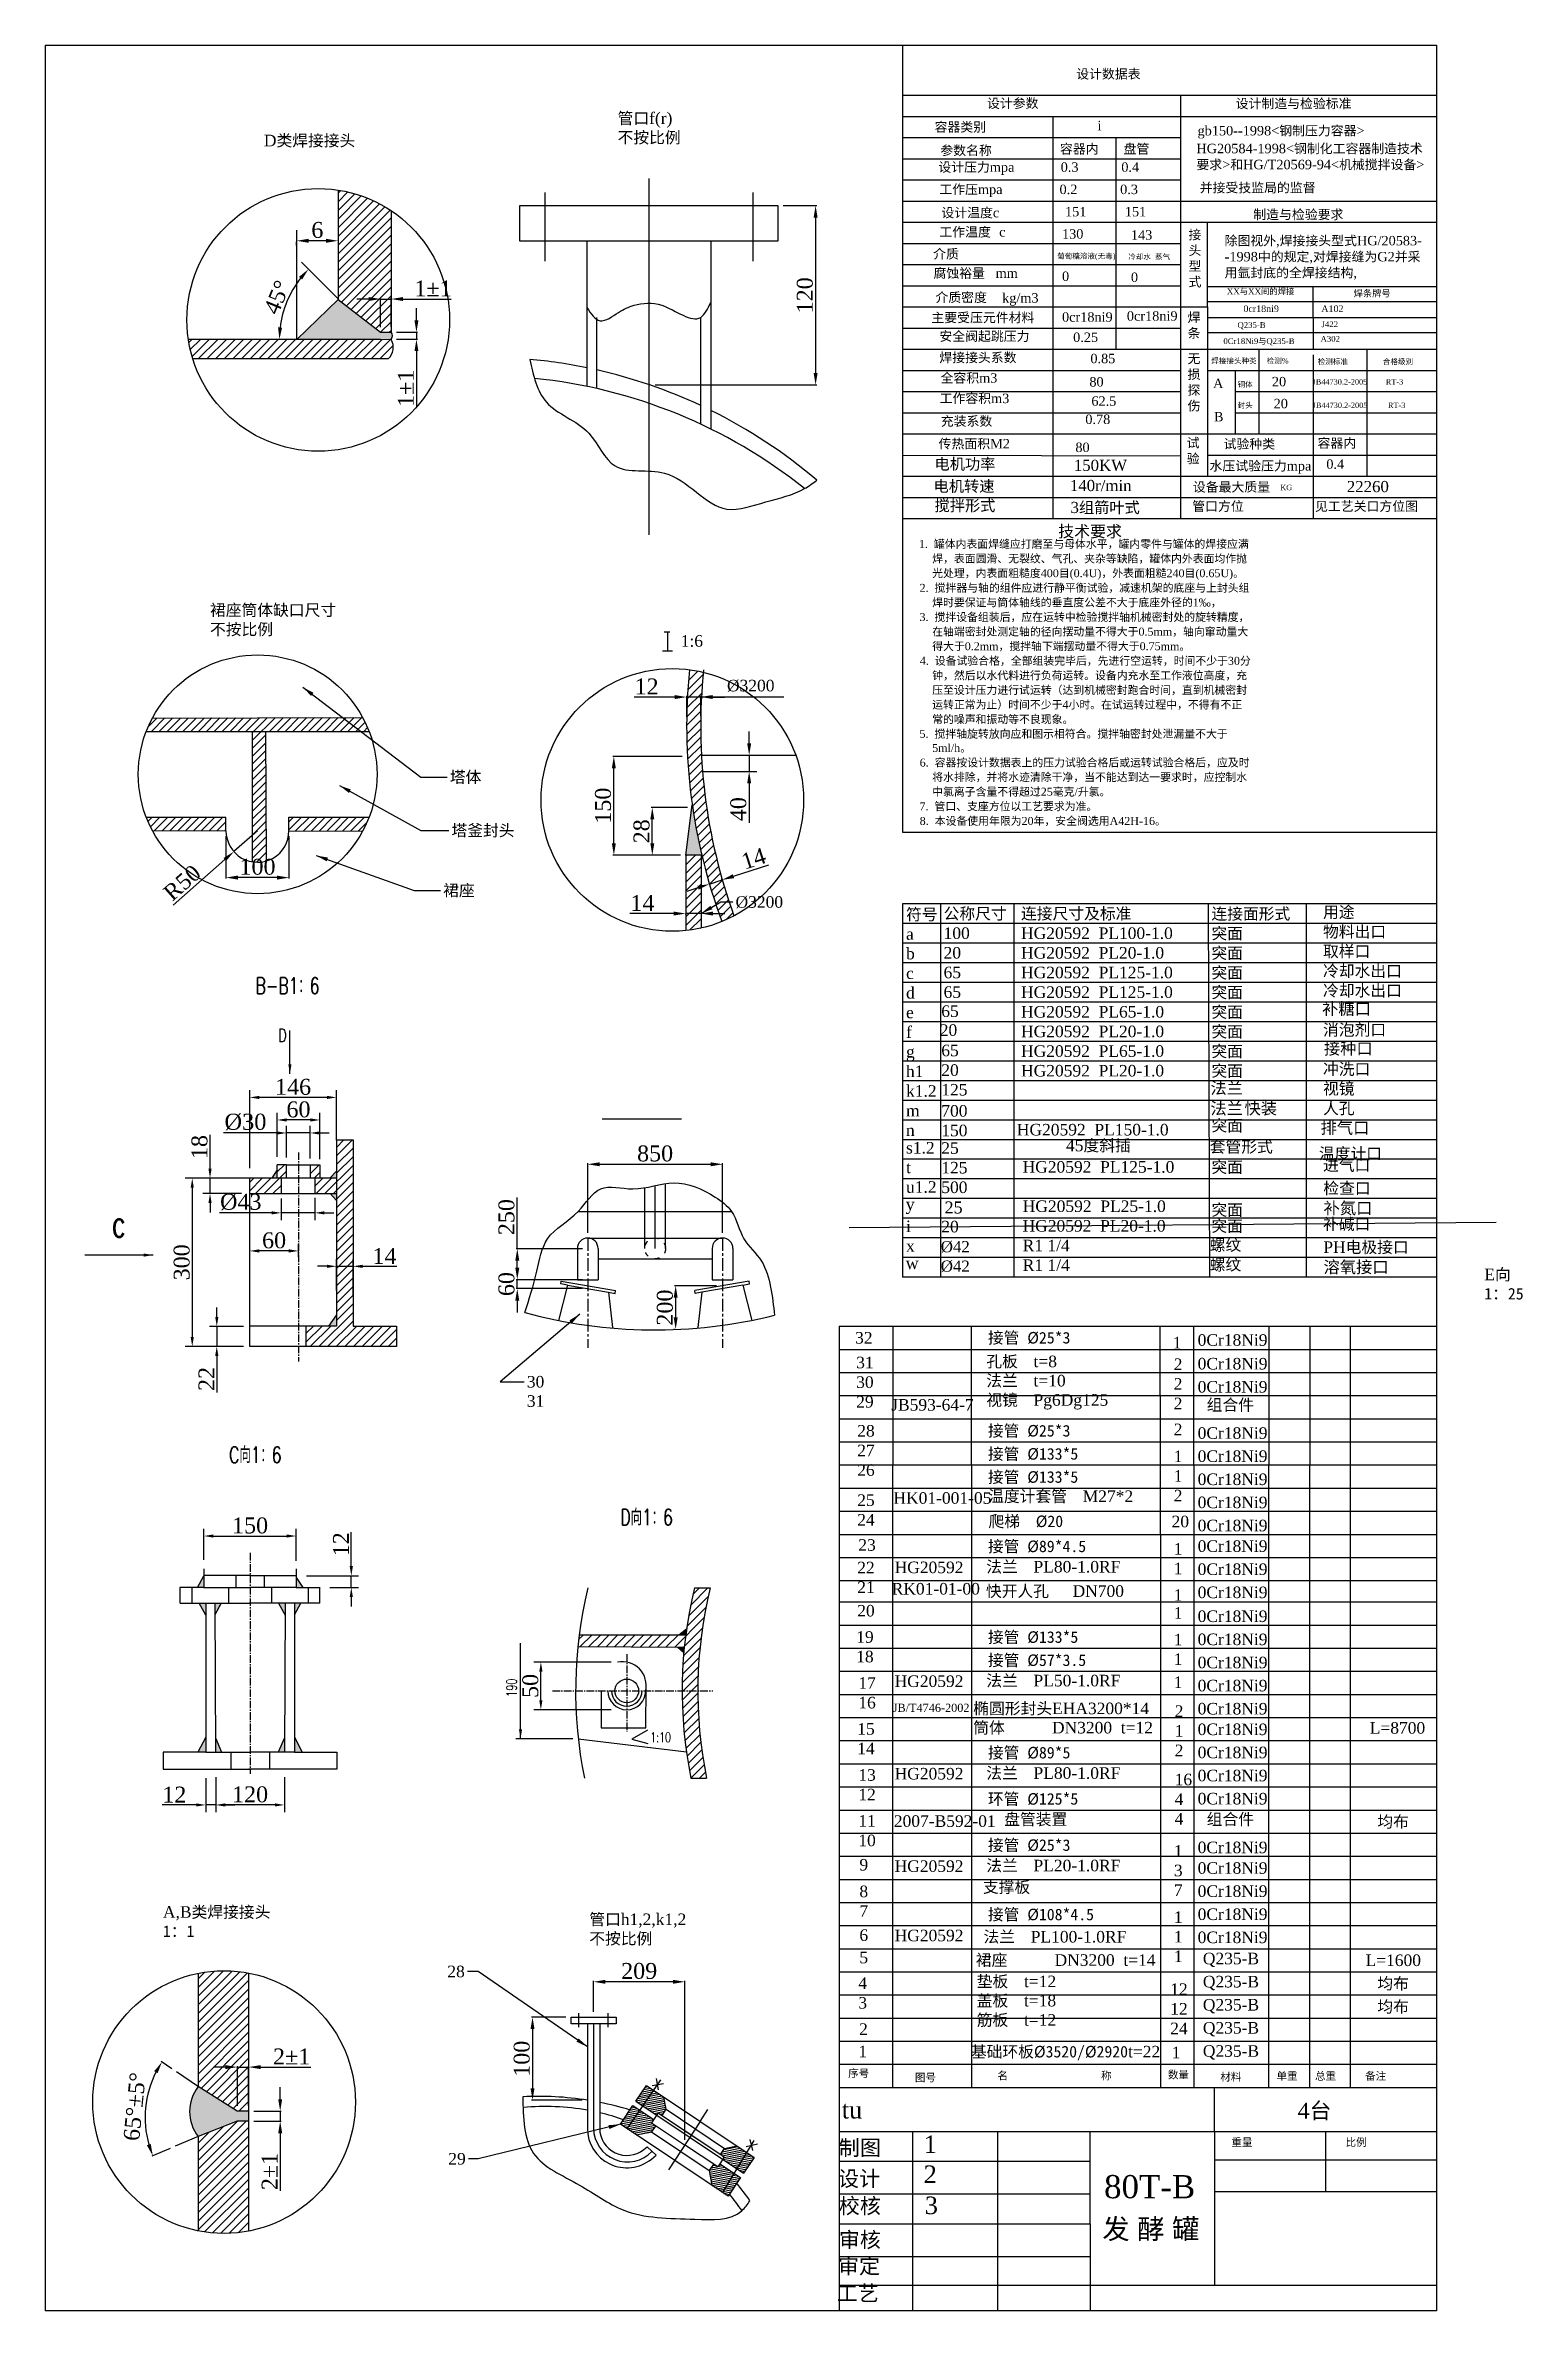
# Model space of a CAD drawing. Header units: millimetres. Extents: x 19308 to 58398, y -2448 to 16456.
# Drawn here: x 47261 to 58398, y -989 to 16086 of the extents above; entities that cross this region are included whole.
import ezdxf

# ---------------------------------------------------------------- set-up
doc = ezdxf.new("R2010")
doc.units = ezdxf.units.MM
doc.header["$LTSCALE"] = 3
for name, pattern in [('ACAD_ISO03W100', [30, 12, -18]), ('CENTER', [50.8, 31.75, -6.35, 6.35, -6.35]), ('CENTER2', [28.575, 19.05, -3.175, 3.175, -3.175]), ('CENTERX2', [101.6, 63.5, -12.7, 12.7, -12.7])]:
    doc.linetypes.add(name, pattern=pattern)
for name, color, linetype in [('C2', 1, 'CENTER2'), ('点划线', 1, 'CENTERX2'), ('虚线', 7, 'ACAD_ISO03W100')]:
    doc.layers.add(name, color=color, linetype=linetype)
doc.styles.add('HZ', font='ROMANS.SHX', dxfattribs={"width": 0.7, "bigfont": 'hztxt.shx'})
doc.styles.get("Standard").update_dxf_attribs({"font": 'TIMES.TTF', "height": 120})
doc.dimstyles.new('ISO-25', dxfattribs={"dimtxt": 120, "dimasz": 90, "dimexe": 8, "dimexo": 40, "dimgap": 20, "dimtad": 1, "dimdsep": 46, "dimtxsty": 'Standard', "dimcen": 2.5, "dimclrd": 1, "dimclre": 1, "dimclrt": 1, "dimadec": 0, "dimazin": 0, "dimtfac": 1, "dimtmove": 0, "dimatfit": 3, "dimfxl": 0, "dimarcsym": 0})
doc.dimstyles.new('STANDARD_WS', dxfattribs={"dimtxt": 2.5, "dimasz": 2.5, "dimexe": 1.25, "dimexo": 0.625, "dimtad": 1, "dimdec": 4, "dimdsep": 46, "dimtxsty": 'Standard', "dimcen": 2.5, "dimadec": 0, "dimazin": 0, "dimtfac": 1, "dimtdec": 4, "dimtmove": 0, "dimatfit": 3, "dimfxl": 0, "dimtolj": 1, "dimtzin": 0, "dimarcsym": 0})
doc.dimstyles.new('STANDARD_WS$0', dxfattribs={"dimtxt": 2.5, "dimasz": 2.5, "dimexe": 1.25, "dimexo": 0.625, "dimtad": 1, "dimdec": 4, "dimdsep": 46, "dimtxsty": 'Standard', "dimcen": 2.5, "dimadec": 0, "dimazin": 0, "dimtfac": 1, "dimtdec": 4, "dimtmove": 0, "dimatfit": 0, "dimfxl": 0, "dimtolj": 1, "dimtzin": 0, "dimarcsym": 0})

msp = doc.modelspace()

# ---------------------------------------------------------------- texts
at = {"color": 0, "linetype": 'ByBlock'}
for s, height, p in [('J422', 43.56, (56881.78596, 13961.94679)), ('0Cr18Ni9与Q235-B', 43.56, (56141.74657, 13834.89662)), ('Q235-B', 43.56, (56248.00865, 13956.27384)), ('A302', 43.56, (56874.19575, 13851.94577)), ('电机功率            ', 84, (53964.45422, 12888.34413)), ('电机转速', 84, (53957.0625, 12721.26917)), ('140r/min', 84, (54984.50964, 12726.36225)), ('150KW', 84, (55014.07653, 12878.66537)), ('搅拌形式', 84, (53964.58224, 12575.52866)), ('3组箭叶式', 84, (54989.50132, 12560.9179)), ('22260', 84, (57072.00853, 12718.48818)), ('1:6', 87.12, (52051.06146, 11553.20727)), ('符号', 87.12, (53749.55987, 9492.61547)), ('公称尺寸', 87.12, (54032.74805, 9498.39032)), ('连接尺寸及标准', 87.12, (54616.46252, 9498.39032)), ('连接面形式', 87.12, (56051.51657, 9496.92889)), ('用途', 87.12, (56892.85538, 9509.76365)), ('a', 87.12, (53749.55987, 9344.69362)), ('100', 87.12, (54032.74805, 9350.46848)), ('HG20592  PL100-1.0', 87.12, (54616.46252, 9350.46848)), ('突面', 87.12, (56051.51657, 9349.00704)), ('物料出口', 87.12, (56892.85538, 9361.8418)), ('b', 87.12, (53749.55987, 9196.77178)), ('20', 87.12, (54032.74805, 9202.54663)), ('HG20592  PL20-1.0', 87.12, (54616.46252, 9202.36448)), ('突面', 87.12, (56051.51657, 9200.90304)), ('取样口', 87.12, (56892.85538, 9213.91996)), ('c', 87.12, (53749.55987, 9048.84993)), ('65', 87.12, (54032.74805, 9054.62479)), ('HG20592  PL125-1.0', 87.12, (54616.46252, 9054.26048)), ('突面', 87.12, (56051.51657, 9052.79904)), ('冷却水出口', 87.12, (56892.85538, 9065.99811)), ('d', 87.12, (53749.55987, 8900.92809)), ('65', 87.12, (54032.74805, 8906.52079)), ('HG20592  PL125-1.0', 87.12, (54616.46252, 8906.15648)), ('突面', 87.12, (56051.51657, 8904.69504)), ('补糖口', 90, (56885.3223, 8779.19714)), ('冷却水出口', 87.12, (56892.85538, 8918.07627)), ('e', 87.12, (53749.55987, 8753.00624)), ('20', 87.12, (54003.85133, 8620.18581)), ('65', 87.12, (54015.40993, 8762.3328)), ('HG20592  PL65-1.0', 87.12, (54616.46252, 8758.05248)), ('突面', 87.12, (56051.51657, 8756.59104)), ('突面', 87.12, (56051.51657, 8608.48704)), ('消泡剂口', 87.12, (56892.85538, 8622.23258)), ('f', 87.12, (53749.55987, 8605.08439)), ('65', 87.12, (54015.40993, 8466.48911)), ('HG20592  PL20-1.0', 87.12, (54616.46252, 8609.94848)), ('HG20592  PL65-1.0', 87.12, (54616.46252, 8461.84448)), ('突面', 87.12, (56051.51657, 8460.38304)), ('接种口', 90, (56899.33668, 8479.66497)), ('h1', 87.12, (53749.55987, 8309.2407)), ('g', 87.12, (53749.55987, 8457.16255)), ('20', 87.12, (54015.40993, 8318.56727)), ('HG20592  PL20-1.0', 87.12, (54616.46252, 8313.74048)), ('突面', 87.12, (56051.51657, 8312.27904)), ('冲洗口', 87.12, (56892.85538, 8326.38888)), ('k1.2', 87.12, (53749.55987, 8161.31886)), ('125', 87.12, (54015.40993, 8170.64542)), ('法兰', 90, (56043.96933, 8182.17384)), ('视镜', 87.12, (56892.85538, 8178.46704)), ('m', 87.12, (53749.55987, 8013.39701)), ('700', 87.12, (54015.41002, 8011.17397)), ('法兰', 90, (56043.96933, 8028.14751)), ('快装', 90, (56300.88296, 8029.36201)), ('人孔', 87.12, (56892.85538, 8030.54519)), ('n', 87.12, (53749.55987, 7865.47517)), ('150', 87.12, (54015.41002, 7863.25213)), ('HG20592  PL150-1.0', 87.12, (54584.81, 7869.42848)), ('突面', 87.12, (56051.51657, 7900.44346)), ('排气口', 90, (56873.98956, 7882.60509)), ('s1.2', 87.12, (53749.55987, 7733.23521)), ('25', 87.12, (54015.41002, 7731.01217)), ('45度斜插', 87.12, (54955.44506, 7750.38339)), ('套管形式', 87.12, (56038.67167, 7741.09128)), ('突面', 87.12, (56051.51657, 7587.64832)), ('温度计口', 87.12, (56861.86467, 7689.46142)), ('进气口', 87.12, (56892.85538, 7602.46155)), ('t', 87.12, (53749.55987, 7585.31337)), ('u1.2', 87.12, (53749.55987, 7437.39152)), ('500', 87.12, (54015.41002, 7435.16848)), ('125', 87.12, (54015.41002, 7583.09033)), ('HG20592  PL125-1.0', 87.12, (54627.99, 7588.72022)), ('检查口', 87.12, (56895.0489, 7428.23929)), ('y', 90, (53746.74129, 7306.54094)), ('25', 90, (54040.11944, 7281.53409)), ('HG20592  PL25-1.0', 87.12, (54629.28629, 7292.51222)), ('突面', 87.12, (56051.51657, 7264.52424)), ('补氮口', 90, (56896.55895, 7276.95643)), ('i', 87.12, (53749.55987, 7141.00137)), ('20', 87.12, (54015.41002, 7138.77833)), ('HG20592  PL20-1.0', 87.12, (54627.99, 7144.40822)), ('突面', 87.12, (56051.51657, 7143.33632)), ('补碱口', 87.12, (56892.85538, 7158.14955)), ('x', 87.12, (53749.55987, 6993.07952)), ('R1 1/4', 87.12, (54628.75783, 6996.30422)), ('螺纹', 87.12, (56038.67167, 7000.57128)), ('PH电极接口', 87.12, (56895.0489, 6983.92729)), ('w', 90, (53746.74129, 6862.22894)), ('R1 1/4', 87.12, (54629.28629, 6848.20022)), ('螺纹', 87.12, (56038.67167, 6852.46728)), ('溶氧接口', 90, (56896.55895, 6832.64443)), ('32', 87.12, (53365.74286, 6300.80022)), ('1', 87.12, (55759.31553, 6263.88815)), ('31', 87.12, (53373.79078, 6114.35027)), ('2', 87.12, (55767.21275, 6101.29538)), ('30', 87.12, (53373.79078, 5966.42843)), ('2', 87.12, (55767.21275, 5953.37353)), ('29', 87.12, (53373.79078, 5818.50658)), ('JB593-64-7', 87.12, (53637.69006, 5795.12782)), ('2', 87.12, (55767.21275, 5805.45168)), ('28', 87.12, (53381.83881, 5599.68345)), ('2', 87.12, (55767.21275, 5610.18422)), ('27', 87.12, (53381.83881, 5451.76161)), ('1', 87.12, (55767.21275, 5407.02584)), ('26', 87.12, (53381.83881, 5303.83976)), ('1', 87.12, (55767.21275, 5259.10399)), ('25', 87.12, (53381.83881, 5076.97501)), ('HK01-001-05', 87.12, (53654.75066, 5093.17251)), ('2', 87.12, (55767.21275, 5111.18215)), ('24', 87.12, (53381.83881, 4929.05316)), ('20', 87.12, (55751.4185, 4915.91469)), ('23', 87.12, (53389.88683, 4739.22488)), ('1', 87.12, (55767.21275, 4710.06584)), ('22', 87.12, (53381.83881, 4568.72645)), ('HG20592', 87.12, (53663.281, 4570.21261)), ('1', 87.12, (55767.21275, 4562.14399)), ('21', 87.12, (53381.83881, 4420.80461)), ('RK01-01-00', 87.12, (53641.11549, 4408.96606)), ('1', 87.12, (55767.21275, 4361.58584)), ('20', 87.12, (53381.83881, 4243.53493)), ('1', 87.12, (55767.21275, 4226.70612)), ('19', 87.12, (53373.79078, 4045.66502)), ('1', 87.12, (55767.21275, 4026.14796)), ('18', 87.12, (53373.79078, 3897.74317)), ('1', 87.12, (55767.21275, 3878.22612)), ('17', 87.12, (53389.93024, 3698.68585)), ('HG20592', 87.12, (53663.281, 3712.05474)), ('1', 87.12, (55767.21275, 3703.98612)), ('16', 87.12, (53389.93024, 3550.764)), ('JB/T4746-2002', 60.984, (53649.6046, 3524.79506)), ('15', 87.12, (53381.88222, 3352.89404)), ('2', 87.12, (55774.75363, 3486.38476)), ('1', 87.12, (55774.75363, 3338.46291)), ('L=8700', 87.12, (57245.15274, 3360.15227)), ('14', 87.12, (53381.88222, 3204.97219)), ('2', 87.12, (55774.75363, 3190.54107)), ('13', 87.12, (53389.93024, 3005.64425)), ('HG20592', 87.12, (53663.281, 3015.09474)), ('12', 87.12, (53389.93024, 2857.7224)), ('4', 87.12, (55774.34387, 2823.35482)), ('16', 87.12, (55774.34387, 2971.27667)), ('11', 87.12, (53389.93024, 2659.85249)), ('2007-B592-01', 87.12, (53657.61307, 2657.71147)), ('4', 87.12, (55774.34387, 2675.43298)), ('均布', 87.12, (57302.32827, 2653.62097)), ('10', 87.12, (53389.93024, 2511.93065)), ('9', 87.12, (53398.06517, 2328.86641)), ('HG20592', 87.12, (53663.281, 2318.13474)), ('1', 87.12, (55768.80306, 2433.39142)), ('3', 87.12, (55768.80306, 2285.46958)), ('7', 87.12, (55768.80306, 2137.54773)), ('8', 87.12, (53398.06517, 2127.82467)), ('7', 87.12, (53398.06517, 1979.90283)), ('6', 87.12, (53398.06517, 1798.11628)), ('HG20592', 87.12, (53663.281, 1795.41474)), ('1', 87.12, (55768.80306, 1934.26135)), ('5', 87.12, (53398.06517, 1629.24121)), ('1', 87.12, (55768.80306, 1786.33951)), ('1', 87.12, (55768.80306, 1638.41766)), ('L=1600', 87.12, (57213.38866, 1608.73285)), ('4', 87.12, (53390.01725, 1436.24116)), ('3', 87.12, (53390.01725, 1288.31932)), ('12', 87.12, (55741.09891, 1390.83976)), ('均布', 87.12, (57302.32827, 1433.94097)), ('12', 87.12, (55741.09891, 1242.91792)), ('均布', 87.12, (57302.32827, 1259.70097)), ('2', 87.12, (53395.66385, 1089.6176)), ('24', 87.12, (55741.09891, 1094.99607)), ('1', 87.12, (53390.01725, 921.57434)), ('1', 87.12, (55752.18063, 913.8555)), ('1', 132, (53882.40985, 199.61809)), ('2', 132, (53882.40985, -26.53433)), ('3', 132, (53890.49307, -260.76357))]:
    msp.add_text(s, height=height, dxfattribs=at).set_placement(p)
at = {"linetype": 'ByBlock'}
for s, height, p in [('                                 技术要求', 88, (53799.89351, 12378.76339)), ('1.  罐体内表面焊缝应打磨至与母体水平，罐内零件与罐体的焊接应满', 60, (53846.39928, 12297.64057)), ('    光处理，内表面粗糙度400目(0.4U)，外表面粗糙240目(0.65U)。', 60, (53856.06595, 12077.30724)), ('    焊，表面圆滑、无裂纹、气孔、夹杂等缺陷，罐体内外表面均作抛', 60, (53856.06595, 12187.30724)), ('2.  搅拌器与轴的组件应进行静平衡试验，减速机架的底座与上封头组', 60, (53851.73262, 11966.9739)), ('3.  搅拌设备组装后，应在运转中检验搅拌轴机械密封处的旋转精度，', 60, (53851.06595, 11746.9739)), ('    焊时要保证与筒体轴线的垂直度公差不大于底座外径的1‰，', 60, (53856.06595, 11856.9739)), ('    在轴端密封处测定轴的径向摆动量不得大于0.5mm，轴向窜动量大', 60, (53856.06595, 11636.9739)), ('4.  设备试验合格，全部组装完毕后，先进行空运转，时间不少于30分', 60, (53853.06595, 11416.9739)), ('    得大于0.2mm，搅拌轴下端摆动量不得大于0.75mm。', 60, (53856.06595, 11526.9739)), ('    钟，然后以水代料进行负荷运转。设备内充水至工作液位高度，充', 60, (53856.06595, 11306.64057)), ('    压至设计压力进行试运转（达到机械密封跑合时间，直到机械密封', 60, (53856.06595, 11196.64057)), ('    运转正常为止）时间不少于4小时。在试运转过程中，不得有不正', 60, (53856.06595, 11086.64057)), ('5.  搅拌轴旋转放向应和图示相符合。搅拌轴密封处泄漏量不大于', 60, (53851.06595, 10866.30724)), ('    常的噪声和振动等不良现象。', 60, (53856.06595, 10976.30724)), ('    5ml/h。', 60, (53856.06595, 10759.9739)), ('6.  容器按设计数据表上的压力试验合格后或运转试验合格后，应及时', 60, (53852.06595, 10649.9739)), ('    将水排除，并将水迹清除干净，当不能达到达一要求时，应控制水', 60, (53856.06595, 10540.30724)), ('    中氯离子含量不得超过25毫克/升氯。', 60, (53856.06595, 10429.9739)), ('8.  本设备使用年限为20年，安全阀选用A42H-16。', 60, (53852.39928, 10209.9739)), ('7.  管口、支座方位以工艺要求为准。', 60, (53850.73262, 10319.9739))]:
    msp.add_text(s, height=height, dxfattribs=at).set_placement(p)
at = {"style": 'HZ', "width": 0.7}
for s, height, p in [('B-B1：6', 122.184188, (48846.46802, 8936.99178)), ('D', 99.11304, (49017.60579, 8574.29163)), ('c', 198.22608, (47761.54915, 7104.37958)), ('C向1：6', 122.184188, (48647.58389, 5400.78491)), ('D向1：6', 122.184188, (51596.87282, 4930.8534)), ('1:10', 74.266294, (51821.55781, 3295.98482))]:
    msp.add_text(s, height=height, dxfattribs=at).set_placement(p)
msp.add_text('190', height=77.097687, rotation=90, dxfattribs=at).set_placement((50814.92902, 3637.27035))
at = {"color": 0, "linetype": 'ByBlock', "attachment_point": 1}
for s, insert, char_height, width in [('{\\fSimSun|b0|i0|c134|p54;管口}f(r)\\P{\\fSimSun|b0|i0|c134|p54;不按比例}', (51575.27184, 15580.51737), 87.12, 5479.5787723), ('D{\\fSimSun|b0|i0|c134|p54;类焊接接头}', (48908.90968, 15412.33692), 87.12, 4806.7002866), ('{\\fSimSun|b0|i0|c134|p54;裙座筒体缺口尺寸\\P不按比例}', (48502.85895, 11873.31409), 87.12, 2872.5279236), ('%%c42', (54011.48723, 7073.34814), 84, 444.7911182), ('%%c42', (54011.48723, 6926.34328), 84, 444.7911182), ('{\\fSimSun|b0|i0|c134|p54;接管 %%c25*3}', (54366.64966, 6388.24376), 87.12, 2313.8882011), ('0Cr18Ni9', (55947.76562, 6371.00364), 87.12, 2843.3954425), ('{\\fSimSun|b0|i0|c134|p54;孔板  }t=8\\P{\\fSimSun|b0|i0|c134|p54;法兰  }t=10\\P{\\fSimSun|b0|i0|c134|p54;视镜  }Pg6Dg125', (54354.36502, 6209.73148), 87.12, 2993.8050284), ('0Cr18Ni9', (55947.76562, 6192.58387), 87.12, 2843.3954425), ('0Cr18Ni9', (55947.76562, 6018.34387), 87.12, 2843.3954425), ('{\\fSimSun|b0|i0|c134|p54;组合件}', (56015.97709, 5882.44961), 87.12, 2159.336071), ('{\\fSimSun|b0|i0|c134|p54;接管 %%c25*3}', (54366.64966, 5687.10398), 87.12, 2313.8882011), ('0Cr18Ni9', (55947.76562, 5669.86387), 87.12, 2843.3954425), ('{\\fSimSun|b0|i0|c134|p54;接管 %%c133*5}', (54366.64966, 5512.86398), 87.12, 2313.8882011), ('0Cr18Ni9', (55947.76562, 5495.62387), 87.12, 2843.3954425), ('{\\fSimSun|b0|i0|c134|p54;接管 %%c133*5}', (54366.64966, 5338.62398), 87.12, 2313.8882011), ('0Cr18Ni9', (55947.76562, 5321.38387), 87.12, 2843.3954425), ('{\\fSimSun|b0|i0|c134|p54;温度计套管  }M27*2', (54368.62903, 5193.54266), 87.12, 1968.4872278), ('0Cr18Ni9', (55947.76562, 5147.14387), 87.12, 2843.3954425), ('{\\fSimSun|b0|i0|c134|p54;爬梯  %%c20}', (54370.94204, 5004.65552), 87.12, 2151.8788801), ('0Cr18Ni9', (55947.76562, 4972.90387), 87.12, 2843.3954425), ('{\\fSimSun|b0|i0|c134|p54;接管 %%c89*4.5}', (54366.64966, 4815.90398), 87.12, 2313.8882011), ('0Cr18Ni9', (55947.76562, 4817.61049), 87.12, 2843.3954425), ('{\\fSimSun|b0|i0|c134|p54;法兰  }PL80-1.0RF', (54354.36502, 4662.04558), 87.12, 2809.136), ('0Cr18Ni9', (55947.76562, 4643.37049), 87.12, 2843.3954425), ('{\\fSimSun|b0|i0|c134|p54;快开人孔   }DN700', (54351.79709, 4478.75889), 87.12, 2011.8850635), ('0Cr18Ni9', (55947.76562, 4469.13049), 87.12, 2843.3954425), ('0Cr18Ni9', (55947.76562, 4288.98599), 87.12, 2843.3954425), ('{\\fSimSun|b0|i0|c134|p54;接管 %%c133*5}', (54366.64966, 4131.98611), 87.12, 2313.8882011), ('0Cr18Ni9', (55947.76562, 4114.74599), 87.12, 2843.3954425), ('{\\fSimSun|b0|i0|c134|p54;接管 %%c57*3.5}', (54366.64966, 3957.74611), 87.12, 2313.8882011), ('0Cr18Ni9', (55947.76562, 3940.50599), 87.12, 2843.3954425), ('{\\fSimSun|b0|i0|c134|p54;法兰  }PL50-1.0RF', (54354.36502, 3803.88771), 87.12, 2809.136), ('0Cr18Ni9', (55947.76562, 3766.26599), 87.12, 2843.3954425), ('{\\fSimSun|b0|i0|c134|p54;椭圆形封头}EHA3200*14\\P{\\fSimSun|b0|i0|c134|p54;筒体      }DN3200  t=12', (54256.2594, 3594.39556), 87.12, 2253.9209353), ('0Cr18Ni9', (55947.76562, 3592.02599), 87.12, 2843.3954425), ('0Cr18Ni9', (55947.76562, 3436.73261), 87.12, 2843.3954425), ('{\\fSimSun|b0|i0|c134|p54;接管 %%c89*5}', (54366.64966, 3260.78611), 87.12, 2313.8882011), ('0Cr18Ni9', (55947.76562, 3262.49261), 87.12, 2843.3954425), ('{\\fSimSun|b0|i0|c134|p54;法兰  }PL80-1.0RF', (54354.36502, 3106.92771), 87.12, 2809.136), ('0Cr18Ni9', (55947.76562, 3088.25261), 87.12, 2843.3954425), ('{\\fSimSun|b0|i0|c134|p54;环管 %%c125*5}', (54366.64966, 2912.30611), 87.12, 2313.8882011), ('0Cr18Ni9', (55947.76562, 2914.01261), 87.12, 2843.3954425), ('{\\fSimSun|b0|i0|c134|p54;盘管装置 }', (54489.47602, 2758.66836), 87.12, 1927.3680085), ('{\\fSimSun|b0|i0|c134|p54;组合件}', (56015.97709, 2759.17173), 87.12, 2159.336071), ('{\\fSimSun|b0|i0|c134|p54;接管 %%c25*3}', (54366.64966, 2563.82611), 87.12, 2313.8882011), ('{\\fSimSun|b0|i0|c134|p54;法兰  }PL20-1.0RF', (54354.36502, 2409.96771), 87.12, 2809.136), ('0Cr18Ni9', (55947.76562, 2546.58599), 87.12, 2843.3954425), ('0Cr18Ni9', (55947.76562, 2391.29261), 87.12, 2843.3954425), ('{\\fSimSun|b0|i0|c134|p54;支撑板  }', (54328.92236, 2247.97526), 87.12, 1592.1736211), ('A,B{\\fSimSun|b0|i0|c134|p54;类焊接接头\\P1：1}', (48148.0419, 2059.88845), 87.12, 5572.8270528), ('{\\fSimSun|b0|i0|c134|p54;接管 %%c108*4.5}', (54366.64966, 2041.10611), 87.12, 2313.8882011), ('0Cr18Ni9', (55947.76562, 2217.05261), 87.12, 2843.3954425), ('{\\fSimSun|b0|i0|c134|p54;管口}h1,2,k1,2\\P{\\fSimSun|b0|i0|c134|p54;不按比例}', (51361.94459, 2004.67089), 87.12, 3633.904096), ('{\\fSimSun|b0|i0|c134|p54;法兰  }PL100-1.0RF', (54333.41539, 1873.08918), 87.12, 2809.136), ('0Cr18Ni9', (55947.76562, 2042.81261), 87.12, 2843.3954425), ('\\P{\\fSimSun|b0|i0|c134|p54;裙座      }DN3200  t=14', (54275.7165, 1842.6608), 87.12, 2253.9209353), ('0Cr18Ni9', (55947.76562, 1868.57261), 87.12, 2843.3954425), ('Q235-B', (55986.87399, 1709.13246), 87.12, 1237.2453449), ('{\\fSimSun|b0|i0|c134|p54;垫板  }t=12\\P{\\fSimSun|b0|i0|c134|p54;盖板  }t=18\\P{\\fSimSun|b0|i0|c134|p54;筋板  }t=12', (54282.43735, 1536.65356), 87.12, 1827.4016056), ('Q235-B', (55986.87399, 1534.89246), 87.12, 1237.2453449), ('Q235-B', (55986.87399, 1360.65246), 87.12, 1237.2453449), ('Q235-B', (55986.87399, 1186.41246), 87.12, 1237.2453449), ('{\\fSimSun|b0|i0|c134|p54;基础环板%%c3520/%%c2920}t=22', (54238.31397, 1007.07692), 87.12, 1906.4183827), ('Q235-B', (55986.87399, 1012.17246), 87.12, 1237.2453449), ('80T-B', (55242.16608, 32.86084), 174.24, 1009.7559018)]:
    msp.add_mtext(s, dxfattribs=dict(at, insert=insert, char_height=char_height, width=width))
at = {"color": 1, "linetype": 'ByBlock', "char_height": 87.12}
for s, insert, attachment_point in [('%%c3200', (52399.77072, 11303.74973), 1), ('{\\fSimSun|b0|i0|c134|p54;塔体}', (50310.54233, 10614.75597), 1), ('{\\fSimSun|b0|i0|c134|p54;塔釜封头}', (50323.02254, 10212.38569), 1), ('{\\fSimSun|b0|i0|c134|p54;裙座}', (50260.26862, 9760.0267), 1), ('%%c3200', (52464.38373, 9673.13313), 1), ('30\\P31', (50891.32871, 6056.50738), 1), ('28', (50423.36395, 1523.35199), 9), ('29', (50430.52965, 111.46674), 9)]:
    msp.add_mtext(s, dxfattribs=dict(at, insert=insert, attachment_point=attachment_point))
at = {"insert": (58108.3197, 6865.20829), "char_height": 87.12, "width": 1665.2402183, "attachment_point": 1}
msp.add_mtext('E{\\fSimSun|b0|i0|c134|p54;向\\P1：25}', dxfattribs=at)
at = {"layer": 'C2', "color": 0, "linetype": 'ByBlock'}
msp.add_text('4台 ', height=120, dxfattribs=at).set_placement((56701.27256, 459.53701))
at = {"layer": '虚线', "color": 0, "linetype": 'ByBlock'}
for s, height, p in [('设计数据表', 71.148, (55032.18799, 15835.35594)), ('设计参数', 71.148, (54359.82698, 15613.95678)), ('设计制造与检验标准', 71.148, (56234.24171, 15612.30609)), ('容器类别', 71.148, (53964.97751, 15435.46682)), ('i', 71.148, (55192.63773, 15445.99871)), ('gb150--1998<钢制压力容器>', 71.148, (55947.0208, 15407.45306)), ('设计压力mpa             0.3            0.4', 71.148, (53993.08463, 15132.98606)), ('参数名称', 71.148, (54007.75201, 15258.64795)), ('容器内       盘管', 71.148, (54909.94057, 15270.40624)), ('HG20584-1998<钢制化工容器制造技术', 71.148, (55938.61012, 15272.98786)), ('要求>和HG/T20569-94<机械搅拌设备>', 71.148, (55938.61012, 15152.18502)), ('工作压mpa                0.2            0.3', 71.148, (54000.72516, 14965.02804)), ('并接受技监局的监督', 71.148, (55963.34203, 14977.76147)), ('设计温度c', 71.148, (54016.00611, 14789.43557)), ('151', 71.148, (54948.14279, 14797.07003)), ('151', 71.148, (55398.93034, 14797.07003)), ('制造与检验要求', 71.148, (56367.05513, 14776.06369)), ('工作温度', 71.148, (54000.72516, 14644.38093)), ('c', 71.148, (54451.5126, 14644.38093)), ('130', 71.148, (54925.22142, 14629.11202)), ('143', 71.148, (55444.7731, 14621.47756)), ('介质', 71.148, (53953.65002, 14478.41239)), ('葡萄糖溶液(无毒)', 40.656, (54888.82803, 14477.99003)), ('冷却水  蒸气', 40.656, (55424.89959, 14472.63353)), ('-1998中的规定,对焊接缝为G2并采', 71.148, (56151.05005, 14457.77903)), ('除图视外,焊接接头型式HG/20583-', 71.148, (56151.05005, 14578.58187)), ('腐蚀裕量   mm', 71.148, (53956.27849, 14333.3299)), ('0', 71.148, (54925.22142, 14309.96242)), ('0', 71.148, (55444.7731, 14302.32796)), ('用氩封底的全焊接结构,', 71.148, (56151.05005, 14336.97619)), ('介质密度', 71.148, (53970.94567, 14151.03873)), ('kg/m3', 71.148, (54473.82031, 14147.08351)), ('XX与XX间的焊接', 44.82324, (56167.35047, 14208.80749)), ('焊条牌号', 49.8036, (57123.77915, 14191.86324)), ('主要受压元件材料', 71.148, (53940.87624, 13998.90606)), ('0cr18ni9', 71.148, (54925.22142, 14003.08665)), ('0cr18ni9', 71.148, (55414.21119, 14010.72111)), ('0cr18ni9                 A102', 49.8036, (56292.88047, 14076.10278)), ('安全阀起跳压力', 71.148, (54000.72516, 13858.03201)), ('0.25', 71.148, (55009.26661, 13850.39756)), ('焊接接头系数', 71.148, (54000.72516, 13697.70846)), ('0.85', 71.148, (55139.15445, 13690.074)), ('焊接接头种类', 40.656, (56050.4955, 13687.91586)), ('检测%', 40.656, (56467.56118, 13687.91586)), ('检测标准                 合格级别', 40.656, (56852.5928, 13682.40658)), ('全容积m3', 71.148, (54009.62918, 13543.67797)), ('80', 71.148, (55131.51403, 13514.48153)), ('A', 71.148, (56063.73568, 13502.69915)), ('铜体', 40.656, (56248.76899, 13510.6842)), ('20', 71.148, (56507.28181, 13515.92888)), ('JB44730.2-2005         RT-3', 40.656, (56814.11406, 13529.24879)), ('工作容积m3', 71.148, (54002.58758, 13389.63016)), ('62.5', 71.148, (55146.79498, 13369.36136)), ('B', 71.148, (56070.35582, 13251.33357)), ('封头', 40.656, (56248.76899, 13352.88525)), ('20', 71.148, (56520.52199, 13350.55679)), ('JB44730.2-2005          RT-3', 40.656, (56814.99943, 13352.88525)), ('充装系数', 71.148, (54011.58768, 13218.19458)), ('0.78', 71.148, (55100.95212, 13232.00665)), ('传热面积M2', 71.148, (53995.28826, 13047.94448)), ('80', 71.148, (55026.11826, 13020.63887)), ('试验种类', 71.148, (56143.17684, 13046.27216)), ('容器内     ', 71.148, (56851.52647, 13052.88705)), ('水压试验压力mpa', 71.148, (56037.25533, 12880.90013)), ('0.4', 71.148, (56917.72735, 12894.12987)), ('管口方位                    见工艺关口方位图', 71.148, (55907.01758, 12576.61549)), ('设备最大质量', 71.148, (55911.47361, 12722.14288)), ('KG', 40.656, (56570.45534, 12733.21774)), ('序号', 58.08, (53313.39008, 770.61625)), ('图号', 58.08, (53816.21967, 739.1106)), ('名                                称', 58.08, (54438.3647, 753.58463)), ('数量      ', 58.08, (55723.46866, 760.61858)), ('材料', 58.08, (56118.31138, 743.96237)), ('单重      总重          备注', 58.08, (56542.4161, 750.50215)), ('tu', 130.68, (53265.86559, 459.53777)), ('制图', 116.16, (53243.26887, 180.98562)), ('重量                                比例', 58.08, (56202.52948, 251.15061)), ('设计', 116.16, (53236.93794, -51.70892)), ('校核', 116.16, (53243.19628, -256.56243)), ('发 酵 罐', 151.008, (55228.99634, -448.33179)), ('审核', 116.16, (53243.19628, -512.6598)), ('审定', 116.16, (53236.86764, -710.1883)), ('工艺', 116.16, (53227.24619, -915.47831))]:
    msp.add_text(s, height=height, dxfattribs=at).set_placement(p)
at = {"layer": '虚线', "color": 0, "linetype": 'ByBlock', "char_height": 71.148, "attachment_point": 1}
for s, insert, width in [('{\\fSimSun|b0|i0|c134|p54;接\\P头\\P型\\P式}', (55878.95419, 14694.80319), 306.8583217), ('{\\fSimSun|b0|i0|c134|p54;焊\\P条}', (55871.75309, 14071.57904), 589.18806), ('{\\fSimSun|b0|i0|c134|p54;无\\P损\\P探\\P伤}', (55871.75319, 13760.67956), 450.1660614), ('{\\fSimSun|b0|i0|c134|p54;试\\P验}', (55865.13305, 13125.65081), 609.0482695)]:
    msp.add_mtext(s, dxfattribs=dict(at, insert=insert, width=width))

# ---------------------------------------------------------------- blocks, each defined once
blk = doc.blocks.new('*D36')
at = {"color": 1, "linetype": 'ByBlock', "lineweight": -2}
for p, q in [((51350, 7136), (51350, 7660)), ((51440, 7652), (52277, 7652)), ((52367, 7136), (52367, 7660))]:
    blk.add_line(p, q, dxfattribs=at)
at = {"color": 1, "linetype": 'ByBlock'}
for points in [[(51440, 7667), (51440, 7637), (51350, 7652)], [(52277, 7667), (52277, 7637), (52367, 7652)]]:
    blk.add_solid(points, dxfattribs=at)
at = {"layer": 'Defpoints', "color": 0, "linetype": 'ByBlock'}
for p in [(52367, 7652), (51350, 7096), (52367, 7096)]:
    blk.add_point(p, dxfattribs=at)
at = {"color": 1, "linetype": 'ByBlock', "insert": (51858, 7733), "char_height": 120, "attachment_point": 5}
blk.add_mtext('850', dxfattribs=at)
blk = doc.blocks.new('*D71')
at = {"color": 0, "lineweight": -2}
for p, q in [((49008, 7888), (48604, 7888)), ((49080, 7703), (49080, 7942)), ((49257, 7888), (49080, 7888)), ((49257, 7695), (49257, 7942)), ((49329, 7888), (49401, 7888))]:
    blk.add_line(p, q, dxfattribs=at)
at = {"color": 0}
for points in [[(49008, 7900), (49008, 7876), (49080, 7888)], [(49329, 7900), (49329, 7876), (49257, 7888)]]:
    blk.add_solid(points, dxfattribs=at)
at = {"layer": 'Defpoints', "color": 0}
for p in [(49080, 7888), (49080, 7703), (49257, 7695)]:
    blk.add_point(p, dxfattribs=at)
at = {"color": 0, "insert": (48770, 7970), "char_height": 120, "attachment_point": 5}
blk.add_mtext('\\A1;{\\H1.013x;%%c30}', dxfattribs=at)
blk = doc.blocks.new('*D72')
at = {"color": 0, "lineweight": -2}
for p, q in [((49009, 7707), (49009, 8040)), ((49331, 7691), (49331, 8040)), ((49259, 7986), (49081, 7986))]:
    blk.add_line(p, q, dxfattribs=at)
at = {"color": 0}
for points in [[(49081, 7998), (49081, 7974), (49009, 7986)], [(49259, 7998), (49259, 7974), (49331, 7986)]]:
    blk.add_solid(points, dxfattribs=at)
at = {"layer": 'Defpoints', "color": 0}
for p in [(49009, 7986), (49009, 7707), (49331, 7691)]:
    blk.add_point(p, dxfattribs=at)
at = {"color": 0, "insert": (49170, 8065), "char_height": 120, "attachment_point": 5}
blk.add_mtext('\\A1;60', dxfattribs=at)
blk = doc.blocks.new('*D73')
at = {"color": 0, "lineweight": -2}
for p, q in [((48802, 7623), (48802, 8210)), ((49456, 7835), (49456, 8210)), ((49384, 8156), (48874, 8156))]:
    blk.add_line(p, q, dxfattribs=at)
at = {"color": 0}
for points in [[(48874, 8168), (48874, 8144), (48802, 8156)], [(49384, 8168), (49384, 8144), (49456, 8156)]]:
    blk.add_solid(points, dxfattribs=at)
at = {"layer": 'Defpoints', "color": 0}
for p in [(48802, 8156), (49456, 7835), (48802, 7623)]:
    blk.add_point(p, dxfattribs=at)
at = {"color": 0, "insert": (49129, 8235), "char_height": 120, "attachment_point": 5}
blk.add_mtext('\\A1;146', dxfattribs=at)
blk = doc.blocks.new('*D74')
at = {"color": 0, "lineweight": -2}
for p, q in [((48503, 7619), (48503, 7873)), ((48746, 7547), (48449, 7547)), ((48503, 7432), (48503, 7547)), ((48741, 7432), (48449, 7432)), ((48503, 7360), (48503, 7288))]:
    blk.add_line(p, q, dxfattribs=at)
at = {"color": 0}
for points in [[(48491, 7619), (48515, 7619), (48503, 7547)], [(48491, 7360), (48515, 7360), (48503, 7432)]]:
    blk.add_solid(points, dxfattribs=at)
at = {"layer": 'Defpoints', "color": 0}
for p in [(48503, 7547), (48746, 7547), (48741, 7432)]:
    blk.add_point(p, dxfattribs=at)
at = {"color": 0, "insert": (48424, 7782), "char_height": 120, "attachment_point": 5, "rotation": 90}
blk.add_mtext('\\A1;18', dxfattribs=at)
blk = doc.blocks.new('*D75')
at = {"color": 0, "lineweight": -2}
for p, q in [((48802, 7547), (48315, 7547)), ((48369, 7475), (48369, 6351)), ((48756, 6279), (48315, 6279))]:
    blk.add_line(p, q, dxfattribs=at)
at = {"color": 0}
for points in [[(48357, 7475), (48381, 7475), (48369, 7547)], [(48357, 6351), (48381, 6351), (48369, 6279)]]:
    blk.add_solid(points, dxfattribs=at)
at = {"layer": 'Defpoints', "color": 0}
for p in [(48802, 7547), (48369, 6279), (48756, 6279)]:
    blk.add_point(p, dxfattribs=at)
at = {"color": 0, "insert": (48290, 6913), "char_height": 120, "attachment_point": 5, "rotation": 90}
blk.add_mtext('\\A1;300', dxfattribs=at)
blk = doc.blocks.new('*D76')
at = {"color": 0, "lineweight": -2}
for p, q in [((48554, 6501), (48554, 6573)), ((48756, 6429), (48500, 6429)), ((48554, 6429), (48554, 6279)), ((48756, 6279), (48500, 6279)), ((48554, 6207), (48554, 5933))]:
    blk.add_line(p, q, dxfattribs=at)
at = {"color": 0}
for points in [[(48542, 6501), (48566, 6501), (48554, 6429)], [(48542, 6207), (48566, 6207), (48554, 6279)]]:
    blk.add_solid(points, dxfattribs=at)
at = {"layer": 'Defpoints', "color": 0}
for p in [(48756, 6429), (48554, 6279), (48756, 6279)]:
    blk.add_point(p, dxfattribs=at)
at = {"color": 0, "insert": (48476, 6034), "char_height": 120, "attachment_point": 5, "rotation": 90}
blk.add_mtext('\\A1;22', dxfattribs=at)
blk = doc.blocks.new('*D77')
at = {"color": 0, "lineweight": -2}
for p, q in [((49039, 7395), (49039, 7232)), ((49293, 7399), (49293, 7232)), ((48967, 7286), (48575, 7286)), ((49293, 7286), (49039, 7286)), ((49365, 7286), (49437, 7286))]:
    blk.add_line(p, q, dxfattribs=at)
at = {"color": 0}
for points in [[(48967, 7298), (48967, 7274), (49039, 7286)], [(49365, 7298), (49365, 7274), (49293, 7286)]]:
    blk.add_solid(points, dxfattribs=at)
at = {"layer": 'Defpoints', "color": 0}
for p in [(49039, 7395), (49293, 7399), (49039, 7286)]:
    blk.add_point(p, dxfattribs=at)
at = {"color": 0, "insert": (48735, 7367), "char_height": 120, "attachment_point": 5}
blk.add_mtext('\\A1;%%c43', dxfattribs=at)
blk = doc.blocks.new('*D78')
at = {"color": 0, "lineweight": -2}
for p, q in [((48802, 6953), (48802, 7053)), ((49169, 6953), (49169, 7053)), ((49097, 6999), (48874, 6999))]:
    blk.add_line(p, q, dxfattribs=at)
at = {"color": 0}
for points in [[(48874, 7011), (48874, 6987), (48802, 6999)], [(49097, 7011), (49097, 6987), (49169, 6999)]]:
    blk.add_solid(points, dxfattribs=at)
at = {"layer": 'Defpoints', "color": 0}
for p in [(48802, 6999), (48802, 6953), (49169, 6953)]:
    blk.add_point(p, dxfattribs=at)
at = {"color": 0, "insert": (48986, 7078), "char_height": 120, "attachment_point": 5}
blk.add_mtext('\\A1;60', dxfattribs=at)
blk = doc.blocks.new('*D79')
at = {"color": 0, "lineweight": -2}
for p, q in [((49384, 6883), (49312, 6883)), ((49456, 6701), (49456, 6937)), ((49456, 6883), (49581, 6883)), ((49581, 6669), (49581, 6937)), ((49653, 6883), (49911, 6883))]:
    blk.add_line(p, q, dxfattribs=at)
at = {"color": 0}
for points in [[(49384, 6895), (49384, 6871), (49456, 6883)], [(49653, 6895), (49653, 6871), (49581, 6883)]]:
    blk.add_solid(points, dxfattribs=at)
at = {"layer": 'Defpoints', "color": 0}
for p in [(49581, 6883), (49456, 6701), (49581, 6669)]:
    blk.add_point(p, dxfattribs=at)
at = {"color": 0, "insert": (49818, 6961), "char_height": 120, "attachment_point": 5}
blk.add_mtext('\\A1;14', dxfattribs=at)
blk = doc.blocks.new('*D80')
at = {"color": 0, "lineweight": -2}
for p, q in [((48457, 4670), (48457, 4904)), ((48529, 4850), (49081, 4850)), ((49153, 4663), (49153, 4904))]:
    blk.add_line(p, q, dxfattribs=at)
at = {"color": 0}
for points in [[(48529, 4862), (48529, 4838), (48457, 4850)], [(49081, 4862), (49081, 4838), (49153, 4850)]]:
    blk.add_solid(points, dxfattribs=at)
at = {"layer": 'Defpoints', "color": 0}
for p in [(49153, 4850), (48457, 4670), (49153, 4663)]:
    blk.add_point(p, dxfattribs=at)
at = {"color": 0, "insert": (48805, 4929), "char_height": 120, "attachment_point": 5}
blk.add_mtext('\\A1;150', dxfattribs=at)
blk = doc.blocks.new('*D81')
at = {"color": 0, "lineweight": -2}
for p, q in [((49568, 4623), (49568, 4880)), ((49231, 4551), (49622, 4551)), ((49405, 4463), (49622, 4463)), ((49568, 4463), (49568, 4551)), ((49568, 4391), (49568, 4319))]:
    blk.add_line(p, q, dxfattribs=at)
at = {"color": 0}
for points in [[(49556, 4623), (49580, 4623), (49568, 4551)], [(49556, 4391), (49580, 4391), (49568, 4463)]]:
    blk.add_solid(points, dxfattribs=at)
at = {"layer": 'Defpoints', "color": 0}
for p in [(49231, 4551), (49405, 4463), (49568, 4551)]:
    blk.add_point(p, dxfattribs=at)
at = {"color": 0, "insert": (49490, 4788), "char_height": 120, "attachment_point": 5, "rotation": 90}
blk.add_mtext('\\A1;12', dxfattribs=at)
blk = doc.blocks.new('*D82')
at = {"color": 0, "lineweight": -2}
for p, q in [((48546, 3033), (48546, 2769)), ((49064, 3033), (49064, 2769)), ((48992, 2823), (48618, 2823))]:
    blk.add_line(p, q, dxfattribs=at)
at = {"color": 0}
for points in [[(48618, 2835), (48618, 2811), (48546, 2823)], [(48992, 2835), (48992, 2811), (49064, 2823)]]:
    blk.add_solid(points, dxfattribs=at)
at = {"layer": 'Defpoints', "color": 0}
for p in [(48546, 3033), (49064, 3033), (48546, 2823)]:
    blk.add_point(p, dxfattribs=at)
at = {"color": 0, "insert": (48805, 2902), "char_height": 120, "attachment_point": 5}
blk.add_mtext('\\A1;120', dxfattribs=at)
blk = doc.blocks.new('*D83')
at = {"color": 0, "lineweight": -2}
for p, q in [((48471, 3026), (48471, 2769)), ((48546, 3033), (48546, 2769)), ((48399, 2823), (48142, 2823)), ((48546, 2823), (48471, 2823)), ((48618, 2823), (48690, 2823))]:
    blk.add_line(p, q, dxfattribs=at)
at = {"color": 0}
for points in [[(48399, 2835), (48399, 2811), (48471, 2823)], [(48618, 2835), (48618, 2811), (48546, 2823)]]:
    blk.add_solid(points, dxfattribs=at)
at = {"layer": 'Defpoints', "color": 0}
for p in [(48471, 3026), (48546, 3033), (48471, 2823)]:
    blk.add_point(p, dxfattribs=at)
at = {"color": 0, "insert": (48234, 2901), "char_height": 120, "attachment_point": 5}
blk.add_mtext('\\A1;12', dxfattribs=at)
blk = doc.blocks.new('*D84')
at = {"color": 0, "lineweight": -2}
for p, q in [((51266, 3900), (50943, 3900)), ((50997, 3612), (50997, 3828)), ((51526, 3540), (50943, 3540))]:
    blk.add_line(p, q, dxfattribs=at)
at = {"color": 0}
for points in [[(50985, 3828), (51009, 3828), (50997, 3900)], [(50985, 3612), (51009, 3612), (50997, 3540)]]:
    blk.add_solid(points, dxfattribs=at)
at = {"layer": 'Defpoints', "color": 0}
for p in [(50997, 3900), (51266, 3900), (51526, 3540)]:
    blk.add_point(p, dxfattribs=at)
at = {"color": 0, "insert": (50918, 3720), "char_height": 120, "attachment_point": 5, "rotation": 90}
blk.add_mtext('\\A1;50', dxfattribs=at)
blk = doc.blocks.new('*D110')
at = {"color": 1, "linetype": 'ByBlock', "lineweight": -2}
for p, q in [((50819, 6872), (50819, 6962)), ((51232, 6782), (50811, 6782)), ((51310, 6715), (50811, 6715)), ((50819, 6715), (50819, 6782)), ((50819, 6625), (50819, 6535))]:
    blk.add_line(p, q, dxfattribs=at)
at = {"color": 1, "linetype": 'ByBlock'}
for points in [[(50804, 6872), (50834, 6872), (50819, 6782)], [(50804, 6625), (50834, 6625), (50819, 6715)]]:
    blk.add_solid(points, dxfattribs=at)
at = {"layer": 'Defpoints', "color": 0, "linetype": 'ByBlock'}
for p in [(50819, 6782), (51272, 6782), (51350, 6715)]:
    blk.add_point(p, dxfattribs=at)
at = {"color": 1, "linetype": 'ByBlock', "insert": (50738, 6749), "char_height": 120, "attachment_point": 5, "rotation": 90}
blk.add_mtext('60', dxfattribs=at)
blk = doc.blocks.new('*D111')
at = {"color": 1, "linetype": 'ByBlock', "lineweight": -2}
for p, q in [((50819, 7016), (50819, 7402)), ((51310, 7016), (50811, 7016)), ((50819, 6872), (50819, 6926)), ((51310, 6782), (50811, 6782))]:
    blk.add_line(p, q, dxfattribs=at)
at = {"color": 1, "linetype": 'ByBlock'}
for points in [[(50804, 6926), (50834, 6926), (50819, 7016)], [(50804, 6872), (50834, 6872), (50819, 6782)]]:
    blk.add_solid(points, dxfattribs=at)
at = {"layer": 'Defpoints', "color": 0, "linetype": 'ByBlock'}
for p in [(50819, 7016), (51350, 7016), (51350, 6782)]:
    blk.add_point(p, dxfattribs=at)
at = {"color": 1, "linetype": 'ByBlock', "insert": (50738, 7254), "char_height": 120, "attachment_point": 5, "rotation": 90}
blk.add_mtext('250', dxfattribs=at)
blk = doc.blocks.new('*D112')
at = {"color": 1, "linetype": 'ByBlock', "lineweight": -2}
for p, q in [((52321, 6736), (52005, 6736)), ((52013, 6646), (52013, 6498)), ((51999, 6408), (52005, 6408))]:
    blk.add_line(p, q, dxfattribs=at)
at = {"color": 1, "linetype": 'ByBlock'}
for points in [[(51998, 6646), (52028, 6646), (52013, 6736)], [(51998, 6498), (52028, 6498), (52013, 6408)]]:
    blk.add_solid(points, dxfattribs=at)
at = {"layer": 'Defpoints', "color": 0, "linetype": 'ByBlock'}
for p in [(52361, 6736), (52013, 6408), (52039, 6408)]:
    blk.add_point(p, dxfattribs=at)
at = {"color": 1, "linetype": 'ByBlock', "insert": (51932, 6572), "char_height": 120, "attachment_point": 5, "rotation": 90}
blk.add_mtext('200', dxfattribs=at)
blk = doc.blocks.new('*D113')
at = {"color": 1, "linetype": 'ByBlock', "lineweight": -2}
for p, q in [((48623, 10126), (48623, 9805)), ((49098, 10125), (49098, 9805)), ((49008, 9813), (48713, 9813))]:
    blk.add_line(p, q, dxfattribs=at)
at = {"color": 1, "linetype": 'ByBlock'}
for points in [[(48713, 9828), (48713, 9798), (48623, 9813)], [(49008, 9828), (49008, 9798), (49098, 9813)]]:
    blk.add_solid(points, dxfattribs=at)
at = {"layer": 'Defpoints', "color": 0, "linetype": 'ByBlock'}
for p in [(48623, 10166), (49098, 10165), (48623, 9813)]:
    blk.add_point(p, dxfattribs=at)
at = {"color": 1, "linetype": 'ByBlock', "insert": (48861, 9894), "char_height": 120, "attachment_point": 5}
blk.add_mtext('100', dxfattribs=at)
blk = doc.blocks.new('*D114')
at = {"color": 1, "linetype": 'ByBlock', "lineweight": -2}
for p, q in [((48861, 10166), (48683, 10009)), ((48224, 9605), (48615, 9950))]:
    blk.add_line(p, q, dxfattribs=at)
at = {"color": 1, "linetype": 'ByBlock'}
blk.add_solid([(48605, 9961), (48625, 9938), (48683, 10009)], dxfattribs=at)
at = {"layer": 'Defpoints', "color": 0, "linetype": 'ByBlock'}
for p in [(48861, 10166), (48683, 10009)]:
    blk.add_point(p, dxfattribs=at)
at = {"color": 1, "linetype": 'ByBlock', "insert": (48293, 9774), "char_height": 120, "attachment_point": 5, "rotation": 41.3727}
blk.add_mtext('R50', dxfattribs=at)
blk = doc.blocks.new('*D115')
at = {"color": 1, "linetype": 'ByBlock', "lineweight": -2}
for p, q in [((51184, 1223), (50926, 1223)), ((50934, 1133), (50934, 688)), ((51307, 598), (50926, 598))]:
    blk.add_line(p, q, dxfattribs=at)
at = {"color": 1, "linetype": 'ByBlock'}
for points in [[(50919, 1133), (50949, 1133), (50934, 1223)], [(50919, 688), (50949, 688), (50934, 598)]]:
    blk.add_solid(points, dxfattribs=at)
at = {"layer": 'Defpoints', "color": 0, "linetype": 'ByBlock'}
for p in [(51224, 1223), (50934, 598), (51347, 598)]:
    blk.add_point(p, dxfattribs=at)
at = {"color": 1, "linetype": 'ByBlock', "insert": (50853, 910), "char_height": 120, "attachment_point": 5, "rotation": 90}
blk.add_mtext('100', dxfattribs=at)
blk = doc.blocks.new('*D116')
at = {"color": 1, "linetype": 'ByBlock', "lineweight": -2}
for p, q in [((51394, 1263), (51394, 1498)), ((51992, 1490), (51484, 1490)), ((52082, 300), (52082, 1498))]:
    blk.add_line(p, q, dxfattribs=at)
at = {"color": 1, "linetype": 'ByBlock'}
for points in [[(51484, 1505), (51484, 1475), (51394, 1490)], [(51992, 1505), (51992, 1475), (52082, 1490)]]:
    blk.add_solid(points, dxfattribs=at)
at = {"layer": 'Defpoints', "color": 0, "linetype": 'ByBlock'}
for p in [(51394, 1490), (51394, 1223), (52082, 260)]:
    blk.add_point(p, dxfattribs=at)
at = {"color": 1, "linetype": 'ByBlock', "insert": (51738, 1571), "char_height": 120, "attachment_point": 5}
blk.add_mtext('209', dxfattribs=at)
blk = doc.blocks.new('*D117')
at = {"color": 1, "linetype": 'ByBlock', "lineweight": -2}
for p, q in [((48709, 555), (48709, 855)), ((48794, 555), (48794, 855)), ((48619, 847), (48529, 847)), ((48709, 847), (48794, 847)), ((48884, 847), (49263, 847))]:
    blk.add_line(p, q, dxfattribs=at)
at = {"color": 1, "linetype": 'ByBlock'}
for points in [[(48619, 862), (48619, 832), (48709, 847)], [(48884, 862), (48884, 832), (48794, 847)]]:
    blk.add_solid(points, dxfattribs=at)
at = {"layer": 'Defpoints', "color": 0, "linetype": 'ByBlock'}
for p in [(48794, 847), (48709, 515), (48794, 515)]:
    blk.add_point(p, dxfattribs=at)
at = {"color": 1, "linetype": 'ByBlock', "insert": (49118, 927), "char_height": 120, "attachment_point": 5}
blk.add_mtext('2%%p1', dxfattribs=at)
blk = doc.blocks.new('*D118')
at = {"color": 1, "linetype": 'ByBlock', "lineweight": -2}
for p, q in [((49032, 605), (49032, 695)), ((48834, 515), (49040, 515)), ((49032, 515), (49032, 439)), ((48834, 439), (49040, 439)), ((49032, 349), (49032, -85))]:
    blk.add_line(p, q, dxfattribs=at)
at = {"color": 1, "linetype": 'ByBlock'}
for points in [[(49017, 605), (49047, 605), (49032, 515)], [(49017, 349), (49047, 349), (49032, 439)]]:
    blk.add_solid(points, dxfattribs=at)
at = {"layer": 'Defpoints', "color": 0, "linetype": 'ByBlock'}
for p in [(48794, 515), (49032, 515), (48794, 439)]:
    blk.add_point(p, dxfattribs=at)
at = {"color": 1, "linetype": 'ByBlock', "insert": (48952, 60), "char_height": 120, "attachment_point": 5, "rotation": 90}
blk.add_mtext('2%%p1', dxfattribs=at)
blk = doc.blocks.new('*D119')
at = {"color": 1, "linetype": 'ByBlock', "lineweight": -2}
for p, q in [((48216, 834), (48134, 890)), ((48203, 234), (48064, 175))]:
    blk.add_line(p, q, dxfattribs=at)
blk.add_arc((48754, 468), 741, 152.7222, 196.0839, dxfattribs=at)
at = {"color": 1, "linetype": 'ByBlock'}
for points in [[(48082, 816), (48108, 801), (48141, 886)], [(48056, 268), (48027, 258), (48072, 178)]]:
    blk.add_solid(points, dxfattribs=at)
at = {"layer": 'Defpoints', "color": 0, "linetype": 'ByBlock'}
for p in [(48249, 812), (48417, 698), (48038, 662), (48240, 250), (48414, 324)]:
    blk.add_point(p, dxfattribs=at)
at = {"color": 1, "linetype": 'ByBlock', "insert": (47935, 549), "char_height": 120, "attachment_point": 5, "rotation": 84.4031}
blk.add_mtext('65%%d%%p5%%d', dxfattribs=at)
blk = doc.blocks.new('*D120')
at = {"color": 1, "linetype": 'ByBlock', "lineweight": -2}
for p, q in [((49699, 14174), (49609, 14174)), ((49789, 13963), (49789, 14182)), ((49789, 14174), (49868, 14174)), ((49868, 13964), (49868, 14182)), ((49958, 14174), (50320, 14174))]:
    blk.add_line(p, q, dxfattribs=at)
at = {"color": 1, "linetype": 'ByBlock'}
for points in [[(49699, 14189), (49699, 14159), (49789, 14174)], [(49958, 14189), (49958, 14159), (49868, 14174)]]:
    blk.add_solid(points, dxfattribs=at)
at = {"layer": 'Defpoints', "color": 0, "linetype": 'ByBlock'}
for p in [(49868, 14174), (49789, 13923), (49868, 13924)]:
    blk.add_point(p, dxfattribs=at)
at = {"color": 1, "linetype": 'ByBlock', "insert": (50184, 14254), "char_height": 120, "attachment_point": 5}
blk.add_mtext('1%%p1', dxfattribs=at)
blk = doc.blocks.new('*D121')
at = {"color": 1, "linetype": 'ByBlock', "lineweight": -2}
for p, q in [((50059, 14014), (50059, 14104)), ((49908, 13924), (50067, 13924)), ((49908, 13871), (50067, 13871)), ((50059, 13924), (50059, 13871)), ((50059, 13781), (50059, 13365))]:
    blk.add_line(p, q, dxfattribs=at)
at = {"color": 1, "linetype": 'ByBlock'}
for points in [[(50044, 14014), (50074, 14014), (50059, 13924)], [(50044, 13781), (50074, 13781), (50059, 13871)]]:
    blk.add_solid(points, dxfattribs=at)
at = {"layer": 'Defpoints', "color": 0, "linetype": 'ByBlock'}
for p in [(49868, 13924), (49868, 13871), (50059, 13924)]:
    blk.add_point(p, dxfattribs=at)
at = {"color": 1, "linetype": 'ByBlock', "insert": (49979, 13501), "char_height": 120, "attachment_point": 5, "rotation": 90}
blk.add_mtext('1%%p1', dxfattribs=at)
blk = doc.blocks.new('*D122')
at = {"color": 1, "linetype": 'ByBlock', "lineweight": -2}
for p, q in [((49156, 14577), (49156, 14605)), ((49378, 14613), (49246, 14613)), ((49468, 14623), (49468, 14621))]:
    blk.add_line(p, q, dxfattribs=at)
at = {"color": 1, "linetype": 'ByBlock'}
for points in [[(49246, 14628), (49246, 14598), (49156, 14613)], [(49378, 14628), (49378, 14598), (49468, 14613)]]:
    blk.add_solid(points, dxfattribs=at)
at = {"layer": 'Defpoints', "color": 0, "linetype": 'ByBlock'}
for p in [(49156, 14617), (49156, 14613), (49468, 14583)]:
    blk.add_point(p, dxfattribs=at)
at = {"color": 1, "linetype": 'ByBlock', "insert": (49312, 14694), "char_height": 120, "attachment_point": 5}
blk.add_mtext('6', dxfattribs=at)
blk = doc.blocks.new('*D123')
at = {"color": 1, "linetype": 'ByBlock', "lineweight": -2}
blk.add_arc((49774, 13869), 748, 141.8946, 173.1054, dxfattribs=at)
at = {"color": 1, "linetype": 'ByBlock'}
for points in [[(49174, 14341), (49197, 14321), (49245, 14399)], [(49046, 13958), (49016, 13960), (49026, 13869)]]:
    blk.add_solid(points, dxfattribs=at)
at = {"layer": 'Defpoints', "color": 0, "linetype": 'ByBlock'}
for p in [(49192, 14452), (49126, 14244), (49468, 14176), (48340, 13869), (49789, 13869)]:
    blk.add_point(p, dxfattribs=at)
at = {"color": 1, "linetype": 'ByBlock', "insert": (49008, 14187), "char_height": 120, "attachment_point": 5, "rotation": 67.5}
blk.add_mtext('45°', dxfattribs=at)
blk = doc.blocks.new('*D124')
at = {"color": 1, "linetype": 'ByBlock', "lineweight": -2}
for p, q in [((52824, 14878), (53076, 14878)), ((53068, 14788), (53068, 13616)), ((51858, 13526), (53076, 13526))]:
    blk.add_line(p, q, dxfattribs=at)
at = {"color": 1, "linetype": 'ByBlock'}
for points in [[(53053, 14788), (53083, 14788), (53068, 14878)], [(53053, 13616), (53083, 13616), (53068, 13526)]]:
    blk.add_solid(points, dxfattribs=at)
at = {"layer": 'Defpoints', "color": 0, "linetype": 'ByBlock'}
for p in [(52784, 14878), (51818, 13526), (53068, 13526)]:
    blk.add_point(p, dxfattribs=at)
at = {"color": 1, "linetype": 'ByBlock', "insert": (52987, 14202), "char_height": 120, "attachment_point": 5, "rotation": 90}
blk.add_mtext('120', dxfattribs=at)
blk = doc.blocks.new('*D125')
at = {"color": 1, "linetype": 'ByBlock', "lineweight": -2}
for p, q in [((52006, 11174), (51699, 11174)), ((52096, 11022), (52096, 11182)), ((52202, 11174), (52096, 11174)), ((52202, 11030), (52202, 11182)), ((52292, 11174), (52382, 11174))]:
    blk.add_line(p, q, dxfattribs=at)
at = {"color": 1, "linetype": 'ByBlock'}
for points in [[(52006, 11189), (52006, 11159), (52096, 11174)], [(52292, 11189), (52292, 11159), (52202, 11174)]]:
    blk.add_solid(points, dxfattribs=at)
at = {"layer": 'Defpoints', "color": 0, "linetype": 'ByBlock'}
for p in [(52096, 11174), (52096, 10982), (52202, 10990)]:
    blk.add_point(p, dxfattribs=at)
at = {"color": 1, "linetype": 'ByBlock', "insert": (51794, 11254), "char_height": 120, "attachment_point": 5}
blk.add_mtext('12', dxfattribs=at)
blk = doc.blocks.new('*D126')
at = {"color": 1, "linetype": 'ByBlock', "lineweight": -2}
for p, q in [((52567, 10825), (52567, 10915)), ((52402, 10613), (52575, 10613)), ((52412, 10735), (52575, 10735)), ((52567, 10735), (52567, 10613)), ((52567, 10523), (52567, 10225))]:
    blk.add_line(p, q, dxfattribs=at)
at = {"color": 1, "linetype": 'ByBlock'}
for points in [[(52552, 10825), (52582, 10825), (52567, 10735)], [(52552, 10523), (52582, 10523), (52567, 10613)]]:
    blk.add_solid(points, dxfattribs=at)
at = {"layer": 'Defpoints', "color": 0, "linetype": 'ByBlock'}
for p in [(52362, 10613), (52372, 10735), (52567, 10613)]:
    blk.add_point(p, dxfattribs=at)
at = {"color": 1, "linetype": 'ByBlock', "insert": (52486, 10329), "char_height": 120, "attachment_point": 5, "rotation": 90}
blk.add_mtext('40', dxfattribs=at)
blk = doc.blocks.new('*D127')
at = {"color": 1, "linetype": 'ByBlock', "lineweight": -2}
for p, q in [((52062, 10727), (51539, 10727)), ((51547, 10072), (51547, 10637)), ((52049, 9982), (51539, 9982))]:
    blk.add_line(p, q, dxfattribs=at)
at = {"color": 1, "linetype": 'ByBlock'}
for points in [[(51532, 10637), (51562, 10637), (51547, 10727)], [(51532, 10072), (51562, 10072), (51547, 9982)]]:
    blk.add_solid(points, dxfattribs=at)
at = {"layer": 'Defpoints', "color": 0, "linetype": 'ByBlock'}
for p in [(51547, 10727), (52102, 10727), (52089, 9982)]:
    blk.add_point(p, dxfattribs=at)
at = {"color": 1, "linetype": 'ByBlock', "insert": (51466, 10355), "char_height": 120, "attachment_point": 5, "rotation": 90}
blk.add_mtext('150', dxfattribs=at)
blk = doc.blocks.new('*D128')
at = {"color": 1, "linetype": 'ByBlock', "lineweight": -2}
for p, q in [((52101, 10342), (51829, 10342)), ((51837, 10072), (51837, 10252)), ((52049, 9982), (51829, 9982))]:
    blk.add_line(p, q, dxfattribs=at)
at = {"color": 1, "linetype": 'ByBlock'}
for points in [[(51822, 10252), (51852, 10252), (51837, 10342)], [(51822, 10072), (51852, 10072), (51837, 9982)]]:
    blk.add_solid(points, dxfattribs=at)
at = {"layer": 'Defpoints', "color": 0, "linetype": 'ByBlock'}
for p in [(51837, 10342), (52141, 10342), (52089, 9982)]:
    blk.add_point(p, dxfattribs=at)
at = {"color": 1, "linetype": 'ByBlock', "insert": (51756, 10162), "char_height": 120, "attachment_point": 5, "rotation": 90}
blk.add_mtext('28', dxfattribs=at)
blk = doc.blocks.new('*D129')
at = {"color": 1, "linetype": 'ByBlock', "lineweight": -2}
for p, q in [((51999, 9542), (51667, 9542)), ((52204, 9542), (52089, 9542)), ((52089, 9533), (52089, 9534)), ((52204, 9551), (52204, 9534)), ((52294, 9542), (52384, 9542))]:
    blk.add_line(p, q, dxfattribs=at)
at = {"color": 1, "linetype": 'ByBlock'}
for points in [[(51999, 9557), (51999, 9527), (52089, 9542)], [(52294, 9557), (52294, 9527), (52204, 9542)]]:
    blk.add_solid(points, dxfattribs=at)
at = {"layer": 'Defpoints', "color": 0, "linetype": 'ByBlock'}
for p in [(52089, 9573), (52204, 9591), (52204, 9542)]:
    blk.add_point(p, dxfattribs=at)
at = {"color": 1, "linetype": 'ByBlock', "insert": (51762, 9622), "char_height": 120, "attachment_point": 5}
blk.add_mtext('14', dxfattribs=at)
blk = doc.blocks.new('*D130')
at = {"color": 1, "linetype": 'ByBlock', "lineweight": -2}
for p, q in [((52449, 9824), (52716, 9910)), ((52181, 9737), (52096, 9709)), ((52266, 9768), (52264, 9772)), ((52267, 9764), (52363, 9796)), ((52362, 9799), (52361, 9803))]:
    blk.add_line(p, q, dxfattribs=at)
at = {"color": 1, "linetype": 'ByBlock'}
for points in [[(52177, 9751), (52186, 9722), (52267, 9764)], [(52444, 9838), (52454, 9809), (52363, 9796)]]:
    blk.add_solid(points, dxfattribs=at)
at = {"layer": 'Defpoints', "color": 0, "linetype": 'ByBlock'}
for p in [(52363, 9796), (52375, 9761), (52278, 9730)]:
    blk.add_point(p, dxfattribs=at)
at = {"color": 1, "linetype": 'ByBlock', "insert": (52600, 9957), "char_height": 120, "attachment_point": 5, "rotation": 17.9717}
blk.add_mtext('14', dxfattribs=at)

# ---------------------------------------------------------------- dimensions: what is measured, and where the dimension line sits
at = {"color": 0, "linetype": 'ByBlock'}
for base, p1, p2, text, picture, middle in [((53068.34233, 13526.11609), (52783.82251, 14878.09978), (51817.8811, 13526.11609), '120', '*D124', (52987.30412, 14202.10793)), ((52566.787, 10612.72049), (52371.7732, 10735.05767), (52362.27024, 10612.72049), '40', '*D126', (52485.74879, 10328.66858)), ((51547.48727, 10727.2393), (52088.55624, 9982.37207), (52102.08256, 10727.2393), '150', '*D127', (51466.44906, 10354.80569)), ((51837.16092, 10342.16927), (52088.55624, 9982.37207), (52140.79081, 10342.16927), '28', '*D128', (51756.12271, 10162.27067)), ((50819.03618, 7016.19339), (51350.25779, 6782.3189), (51350.25779, 7016.19339), '250', '*D111', (50737.99797, 7254.02324)), ((52012.97565, 6407.944), (52361.31098, 6736.43142), (52039.38875, 6407.944), '200', '*D112', (51931.93744, 6572.18771)), ((50934.13142, 597.62356), (51224.10024, 1222.63127), (51347.48211, 597.62356), '100', '*D115', (50853.09321, 910.12742))]:
    dim = msp.add_linear_dim(base=base, p1=p1, p2=p2, angle=90, text=text, dimstyle='ISO-25', dxfattribs=at)
    dim.commit()
    dim.dimension.update_dxf_attribs({"geometry": picture, "text_midpoint": middle})
for base, p1, p2, text, picture, middle in [((49156.38834, 14612.60824), (49468.11862, 14582.92938), (49156.38834, 14616.86461), '6', '*D122', (49312.25348, 14693.64646)), ((49868.23614, 14174.40321), (49788.52911, 13923.49855), (49868.23614, 13924.13197), '1%%p1', '*D120', (50184.25632, 14254.40321)), ((51393.94611, 1489.54194), (52081.8774, 260.49046), (51393.94611, 1222.63127), '209', '*D116', (51737.91176, 1570.75319)), ((48793.54969, 846.93766), (48708.51954, 515.35953), (48793.54969, 515.35953), '2%%p1', '*D117', (49118.04861, 926.93766))]:
    dim = msp.add_linear_dim(base=base, p1=p1, p2=p2, text=text, dimstyle='ISO-25', dxfattribs=at)
    dim.commit()
    dim.dimension.update_dxf_attribs({"geometry": picture, "text_midpoint": middle})
dim = msp.add_angular_dim_2l(base=(49126.16569, 14243.64747), line1=((49788.52911, 13869.4628), (48339.72388, 13869.4628)), line2=((49468.11862, 14175.61674), (49192.10228, 14451.63308)), dimstyle='ISO-25', dxfattribs=at)
dim.commit()
dim.dimension.update_dxf_attribs({"geometry": '*D123', "text_midpoint": (49007.99989, 14186.86333)})
for base, p1, p2, text, picture, middle in [((50059.49323, 13924.13197), (49868.23614, 13870.67521), (49868.23614, 13924.13197), '1%%p1', '*D121', (50059.49323, 13500.73577)), ((50818.92778, 6782.3189), (51350.25779, 6715.27932), (51271.84979, 6782.3189), '60', '*D110', (50818.92778, 6748.79911)), ((49031.60865, 515.35953), (48793.54969, 439.04963), (48793.54969, 515.35953), '2%%p1', '*D118', (49031.60865, 59.78359))]:
    dim = msp.add_linear_dim(base=base, p1=p1, p2=p2, angle=90, text=text, dimstyle='ISO-25', dxfattribs=at)
    dim.commit()
    dim.dimension.update_dxf_attribs({"geometry": picture, "text_midpoint": middle, "dimtype": 160})
for base, p1, p2, text, picture, middle in [((52095.97562, 11174.275), (52201.92199, 10990.07038), (52095.97562, 10981.919), '12', '*D125', (51793.98716, 11174.275)), ((48623.44188, 9812.50222), (49097.64103, 10164.7999), (48623.44188, 10165.69896), '100', '*D113', (48860.54145, 9812.50222)), ((52204.42835, 9542.48069), (52088.55624, 9572.77145), (52204.42835, 9590.84856), '14', '*D129', (51762.13713, 9542.48069)), ((52366.65779, 7652.24504), (51350.25779, 7095.9509), (52366.65779, 7095.9509), '850', '*D36', (51858.45779, 7652.24504))]:
    dim = msp.add_linear_dim(base=base, p1=p1, p2=p2, text=text, dimstyle='ISO-25', dxfattribs=at)
    dim.commit()
    dim.dimension.update_dxf_attribs({"geometry": picture, "text_midpoint": middle, "dimtype": 160})
dim = msp.add_radius_dim(center=(48860.54231, 10165.69896), mpoint=(48682.61608, 10008.98626), text='R50', dimstyle='ISO-25', dxfattribs=at)
dim.commit()
dim.dimension.update_dxf_attribs({"geometry": '*D114', "text_midpoint": (48346.44927, 9712.89947), "dimtype": 164})
dim = msp.add_aligned_dim(p1=(52278.19285, 9729.80973), p2=(52374.69092, 9761.11113), distance=36.41987, text='14', dimstyle='ISO-25', dxfattribs=at)
dim.commit()
dim.dimension.update_dxf_attribs({"geometry": '*D130', "text_midpoint": (52600.48616, 9956.74456)})
for base, p1, p2, text, picture, middle in [((48802.21416, 8156.35332), (49455.9636, 7835.22475), (48802.21416, 7623.30936), '146', '*D73', (49129.08888, 8235.39153)), ((49080.49198, 7888.41813), (49257.49456, 7694.64118), (49080.49198, 7702.637), '{\\H1.013x;%%c30}', '*D71', (48770.33251, 7969.8274)), ((49009.44601, 7986.00134), (49331.24564, 7690.64322), (49009.44601, 7706.63492), '60', '*D72', (49170.34583, 8065.03955)), ((49039.14352, 7286.29785), (49292.69575, 7398.60461), (49039.14352, 7394.57121), '%%c43', '*D77', (48735.08152, 7366.89338)), ((48802.21416, 6998.95302), (49168.99327, 6953.29991), (48802.21416, 6953.29991), '60', '*D78', (48985.60372, 7077.99123)), ((49581.03863, 6883.42859), (49455.9636, 6700.87794), (49581.03863, 6669.48099), '14', '*D79', (49818.17922, 6961.42859)), ((49152.9778, 4850.0876), (48456.53578, 4670.40563), (49152.9778, 4663.41919), '150', '*D80', (48804.75679, 4929.12581)), ((48470.65661, 2822.95296), (48545.54205, 3033.40149), (48470.65661, 3025.56223), '12', '*D83', (48234.12164, 2900.95296)), ((48545.54205, 2822.95296), (49063.97153, 3033.40149), (48545.54205, 3033.40149), '120', '*D82', (48804.75679, 2901.99117))]:
    dim = msp.add_linear_dim(base=base, p1=p1, p2=p2, text=text, dimstyle='STANDARD_WS$0', override={"dimtxt": 54, "dimasz": 72, "dimexe": 54, "dimexo": 0, "dimgap": 18, "dimcen": 45})
    dim.commit()
    dim.dimension.update_dxf_attribs({"geometry": picture, "text_midpoint": middle})
for base, p1, p2, text, picture, middle in [((48503.3173, 7547.03276), (48741.47121, 7431.63025), (48745.88198, 7547.03276), '18', '*D74', (48424.27909, 7782.14018)), ((48369.32542, 6278.86224), (48802.21416, 7547.03276), (48756.18648, 6278.86224), '300', '*D75', (48290.28721, 6912.9475)), ((48553.82694, 6278.86224), (48755.66687, 6428.65616), (48756.18648, 6278.86224), '22', '*D76', (48475.82694, 6033.84854)), ((49567.66997, 4551.42449), (49405.37868, 4462.79944), (49230.57969, 4551.42449), '12', '*D81', (49489.66997, 4787.95946)), ((50997.02937, 3899.91917), (51526.33055, 3540.06693), (51265.8986, 3899.91917), '50', '*D84', (50917.99116, 3719.99305))]:
    dim = msp.add_linear_dim(base=base, p1=p1, p2=p2, angle=90, text=text, dimstyle='STANDARD_WS$0', override={"dimtxt": 54, "dimasz": 72, "dimexe": 54, "dimexo": 0, "dimgap": 18, "dimcen": 45})
    dim.commit()
    dim.dimension.update_dxf_attribs({"geometry": picture, "text_midpoint": middle})
dim = msp.add_angular_dim_2l(base=(48038.1028, 662.14639), line1=((48413.74922, 323.92644), (48240.01403, 250.01912)), line2=((48416.74585, 697.75655), (48249.42222, 811.63545)), text='65%%d%%p5%%d', dimstyle='ISO-25', dxfattribs=at)
dim.commit()
dim.dimension.update_dxf_attribs({"geometry": '*D119', "text_midpoint": (47935.24245, 548.6945)})

# ---------------------------------------------------------------- hatches: boundary and pattern name
at = {"linetype": 'ByBlock'}
h = msp.add_hatch(dxfattribs=at)
h.set_pattern_fill('ANSI31', color=0, scale=14.52, style=0)
h.set_pattern_definition([(45, (32332.212, 1161.29), (-32.59833, 32.59833), [])])
h.paths.add_polyline_path([(49468.11862, 14170.66344), (49788.52911, 13923.49855), (49868.23614, 13924.13197), (49868.23614, 14839.88142, 0.1097100803), (49468.11862, 14995.19533)])
h.paths.add_polyline_path([(48339.72388, 13869.4628, 0.038116941), (48373.42676, 13722.5841), (49845.65844, 13722.5841, 0.3528714873), (49868.23614, 13870.67521), (49788.52911, 13869.4628)])
for points in [[(49788.52911, 13869.4628), (49868.23614, 13870.67521, 0.3413660171), (49868.23614, 13924.13197), (49788.52911, 13923.49855), (49468.11862, 14170.66344), (49156.38834, 13869.4628)], [(52209.72168, 9982.95177, -0.0229238402), (52137.8935, 10362.18586), (52088.55624, 9982.37207)], [(48413.74922, 699.62983, 0.3422001293), (48413.74922, 323.92644), (48708.51954, 439.04963), (48793.54969, 439.04963), (48793.54969, 515.35953), (48708.51954, 515.35953)]]:
    msp.add_hatch(color=0, dxfattribs=at).paths.add_polyline_path(points)
h = msp.add_hatch(dxfattribs=at)
h.set_pattern_fill('ANSI31', color=0, scale=14.52, style=0)
h.set_pattern_definition([(45, (31655.23, 950.22), (-32.59833, 32.59833), [])])
h.paths.add_polyline_path([(52221.25745, 11360.06688, 0.0267324769), (52117.28894, 11379.4788, 0.115083358), (52362.13102, 9481.83453, 0.0252125659), (52452.46602, 9524.16149, -0.111199539)])
h.paths.add_polyline_path([(52204.42835, 9982.92645), (52088.55624, 9982.37207), (52088.55624, 9413.48302, 0.029676837), (52204.42835, 9432.32993)])
h = msp.add_hatch(dxfattribs=at)
h.set_pattern_fill('ANSI31', color=0, scale=13.2, style=0)
h.set_pattern_definition([(45, (33178.834, 1189.13), (-29.634845, 29.634845), [])])
h.paths.add_polyline_path([(49701.85316, 10914.97804, 0.0322903413), (49653.21939, 11020.40345), (48067.86523, 11014.39191, 0.0303928092), (48022.46066, 10914.97709)])
h.paths.add_polyline_path([(48921.2694, 10914.9776), (48821.21696, 10914.97754), (48821.21752, 9931.88242, 0.1109126241), (48924.97583, 9937.52154)])
h.paths.add_polyline_path([(49653.21939, 10162.69319, 0.0322903413), (49701.85316, 10268.1186), (49097.64274, 10268.11894), (49097.64274, 10164.79989)])
h.paths.add_polyline_path([(48623.44188, 10166.59802), (48623.44188, 10268.11921), (48022.46066, 10268.11955, 0.0303928092), (48067.86523, 10168.70473)])
h = msp.add_hatch(dxfattribs=at)
h.set_pattern_fill('ANSI31', color=0, scale=14.52, style=0)
h.set_pattern_definition([(45, (30610.697, 1387.035), (-32.59833, 32.59833), [])])
h.paths.add_polyline_path([(49455.9636, 6432.69034), (49228.18117, 6432.69034), (49228.18117, 6278.86224), (49907.91337, 6278.86224), (49907.91337, 6432.69034), (49581.03863, 6432.69034), (49581.03863, 7835.22475), (49455.9636, 7835.22475)])
h.paths.add_polyline_path([(49080.49198, 7648.89822), (49009.44601, 7648.89822), (49009.44601, 7547.03276), (49080.49198, 7547.03276)])
h.paths.add_polyline_path([(49331.24564, 7648.89822), (49257.49456, 7648.89822), (49257.49456, 7547.03276), (49331.24564, 7547.03276)], flags=17)
h.paths.add_polyline_path([(49039.14352, 7431.63025), (49039.14352, 7547.03276), (48802.21416, 7547.03276), (48802.21416, 7431.63025)])
h.paths.add_polyline_path([(49455.9636, 7431.63025), (49455.9636, 7547.03276), (49292.69575, 7547.03276), (49292.69575, 7431.63025)], flags=17)
h = msp.add_hatch(color=256)
h.paths.add_polyline_path([(49455.9636, 7599.33205), (49406.52868, 7547.03276), (49455.9636, 7547.03276)])
h.paths.add_polyline_path([(49455.9636, 7431.63025), (49408.75352, 7431.63025), (49455.9636, 7378.9232)])
h.paths.add_polyline_path([(49009.44601, 7609.11307), (48969.98442, 7547.03276), (49009.44601, 7547.03276)])
h.paths.add_polyline_path([(49455.9636, 6518.3273), (49396.4053, 6432.69034), (49455.9636, 6432.69034)])
h = msp.add_hatch(color=256)
h.paths.add_polyline_path([(49188.09031, 4343.80081), (49138.85697, 4343.80081), (49138.85697, 4254.92133)])
h.paths.add_polyline_path([(49069.40475, 4343.80081), (49019.29114, 4343.80081), (49068.97318, 4254.69271)])
h.paths.add_polyline_path([(49152.9778, 4537.24126), (49152.9778, 4462.79944), (49203.85594, 4462.79944)])
h.paths.add_polyline_path([(48456.53578, 4550.77431), (48408.26023, 4462.79944), (48456.53578, 4462.79944)])
h.paths.add_polyline_path([(48470.65661, 4343.80081), (48421.27259, 4343.80081), (48470.65661, 4254.40777)])
h.paths.add_polyline_path([(48587.27669, 4343.80081), (48540.10882, 4343.80081), (48540.53793, 4255.20161)])
h = msp.add_hatch(dxfattribs=at)
h.set_pattern_fill('ANSI31', color=0, scale=14.52, style=0)
h.set_pattern_definition([(45, (35797.165, -1700.077), (-32.59833, 32.59833), [])])
h.paths.add_polyline_path([(52180.05061, 3682.72162), (52061.59172, 3682.72162, 0.0505049837), (52128.22307, 3024.75306), (52246.68195, 3024.75306, -0.0505049837)])
h.paths.add_polyline_path([(52273.00614, 4458.29323), (52154.54726, 4458.29323, 0.059713429), (52061.59172, 3682.72162), (52180.05061, 3682.72162, -0.059713429)])
h.paths.add_polyline_path([(52078.25032, 4012.97618, -0.007120028), (52088.97871, 4105.82417), (51286.08175, 4105.75521, 0.0068339096), (51275.73534, 4016.64365)])
h = msp.add_hatch(color=256)
h.paths.add_polyline_path([(52088.97871, 4105.82417, -0.0033456898), (52094.93224, 4149.33994), (52037.34365, 4105.81974)])
h.paths.add_polyline_path([(52074.20529, 3970.18511, -0.0032741363), (52078.25032, 4012.97618), (52026.76144, 4013.21149)])
h = msp.add_hatch(color=256)
h.paths.add_polyline_path([(49138.85697, 3333.84399), (49138.85697, 3221.976), (49197.34226, 3221.976)])
h.paths.add_polyline_path([(49064.49267, 3329.57799), (49015.76682, 3221.976), (49063.97153, 3221.976)])
h.paths.add_polyline_path([(48545.02983, 3327.7365), (48545.54205, 3221.976), (48590.25554, 3221.976)])
h.paths.add_polyline_path([(48470.65661, 3333.84399), (48412.17132, 3221.976), (48470.65661, 3221.976)])
h = msp.add_hatch(dxfattribs=at)
h.set_pattern_fill('ANSI31', color=0, scale=14.52, style=0)
h.set_pattern_definition([(45, (34918.175, -12244.592), (-32.59833, 32.59833), [])])
h.paths.add_polyline_path([(48413.74922, 699.79602), (48416.74585, 697.75655), (48708.51954, 515.35953), (48793.54969, 515.35953), (48793.54969, 1555.76347, 0.0968279583), (48413.74922, 1553.73385)])
h.paths.add_polyline_path([(48413.74922, -387.0617, 0.0968279583), (48793.54969, -389.09132), (48793.54969, 439.04963), (48708.51954, 439.04963), (48413.74922, 323.92644)])
at = {"layer": '点划线', "linetype": 'ByBlock'}
h = msp.add_hatch(dxfattribs=at)
h.set_pattern_fill('ANSI31', color=0, scale=4.6464, angle=-33.810896221, style=0)
h.set_pattern_definition([(11.1891, (39472.967, 711.846), (-2.862655, 14.471909), [])])
h.paths.add_polyline_path([(52407.68555, -127.00289), (52501.93659, 13.72973), (52345.61801, 118.41896), (52329.63931, 94.56007), (52297.44178, 116.12331), (52265.27408, 68.09153), (52286.57934, -45.89599)])
h.paths.add_polyline_path([(52524.175, 46.88733), (52603.5197, 165.41037), (52473.26319, 252.64538), (52380.95892, 234.38689), (52350.09893, 188.30775), (52379.31825, 168.73907), (52367.83419, 151.59144)])
h.paths.add_polyline_path([(51923.13578, 621.07511), (51792.87926, 708.31013), (51713.51232, 589.80198), (51869.83091, 485.11275), (51881.31497, 502.26038), (51910.53428, 482.69171), (51941.39427, 528.77085)])
h.paths.add_polyline_path([(51691.29615, 556.62949), (51597.04511, 415.89687), (51718.15132, 334.78997), (51831.66585, 358.48637), (51863.83355, 406.51815), (51831.63602, 428.08138), (51847.61473, 451.94027)])

# ---------------------------------------------------------------- linework, layer by layer
at = {"color": 0, "linetype": 'ByBlock'}
for p, q in [((47261.39519, 16086.41842), (47261.39519, -989.10158)), ((51810.71625, 15083.63524), (51810.71625, 12395.86387)), ((49468.11862, 14995.19533), (49468.11862, 14170.66344)), ((50837.60999, 14878.09978), (52783.82251, 14878.09978)), ((50837.60999, 14609.32266), (50837.60999, 14878.09978)), ((51026.74492, 14976.38136), (51026.74492, 14459.92286)), ((52594.68759, 14976.38136), (52594.68759, 14459.92286)), ((52783.82251, 14878.09978), (52783.82251, 14609.32266)), ((49156.38834, 13869.4628), (49156.38834, 14692.01671)), ((49868.23614, 14839.88142), (49868.23614, 13924.13197)), ((52783.82251, 14609.32266), (50837.60999, 14609.32266)), ((51343.94175, 14609.32266), (51343.94175, 13514.97621)), ((52277.49076, 14609.32266), (52277.49076, 13194.29619)), ((49468.11862, 14175.61674), (49192.10228, 14451.63308)), ((56022.21684, 14268.35863), (57748.41095, 14268.35863)), ((49468.11862, 14170.66344), (49156.38834, 13869.4628)), ((49468.11862, 14170.66344), (49788.52911, 13923.49855)), ((51419.77276, 13498.56589), (51419.77276, 14035.32548)), ((52201.65975, 13230.72047), (52201.65975, 14035.32548)), ((56022.21684, 14154.85889), (57748.41095, 14154.85889)), ((56022.21684, 14035.95441), (57748.41095, 14035.95441)), ((49788.52911, 13869.4628), (48339.72388, 13869.4628)), ((49788.52911, 13923.49855), (49868.23614, 13924.13197)), ((49788.52911, 13869.4628), (49868.23614, 13870.67521)), ((56022.21684, 13922.45473), (57748.41095, 13922.45473)), ((49845.65844, 13722.5841), (48373.42676, 13722.5841)), ((53721.95227, 12997.00948), (55819.15588, 12993.18131)), ((51927.13537, 11665.02093), (51970.19661, 11665.02093)), ((51951.05833, 11665.02093), (51951.05833, 11521.59638)), ((51912.78169, 11521.59638), (51989.33496, 11521.59638)), ((52207.55995, 10734.9217), (52918.41729, 10735.5103)), ((52215.75206, 10612.72049), (52623.59724, 10612.72049)), ((52088.55624, 9982.37207), (52137.8935, 10362.18586)), ((52209.72168, 9982.95177), (52088.55624, 9982.37207)), ((52088.55624, 9982.37207), (52088.55624, 9413.48302)), ((52204.42835, 9982.37207), (52204.42835, 9432.32993)), ((54009.7807, 9614.81342), (54009.7807, 6800.83742)), ((54561.25535, 9614.81342), (54561.25535, 6800.83742)), ((56026.71518, 9614.81342), (56036.75576, 6800.83742)), ((56766.06787, 9614.81342), (56766.06787, 6800.83742)), ((51460.12215, 7994.78986), (52056.60208, 7994.78986)), ((49455.9636, 7835.22475), (49581.03863, 7835.22475)), ((51780.04979, 7017.5429), (51780.04979, 7474.91042)), ((51858.45779, 7017.5429), (51858.45779, 7490.7099)), ((51936.86579, 7017.5429), (51936.86579, 7505.87672)), ((51278.36715, 7296.84225), (52433.98451, 7296.84225)), ((53319.97499, 7175.52004), (58196.67594, 7215.29117)), ((51271.84979, 7017.5429), (51271.84979, 6782.3189)), ((51350.25779, 7095.9509), (52366.65779, 7095.9509)), ((51428.66579, 7017.5429), (51428.66579, 6782.3189)), ((52288.24979, 7017.5429), (52288.24979, 6782.3189)), ((52445.06579, 7017.5429), (52445.06579, 6782.3189)), ((51428.66579, 6939.1349), (52288.24979, 6939.1349)), ((51197.81069, 6741.95288), (51129.6699, 6475.31623)), ((51146.98479, 6750.84586), (51150.72834, 6772.25523)), ((51197.81069, 6741.95288), (51146.98479, 6750.84586)), ((51150.72834, 6772.25523), (51560.48084, 6700.60761)), ((51197.81069, 6741.95288), (51507.15289, 6687.82749)), ((51271.84979, 6782.3189), (51428.66579, 6782.3189)), ((51507.15289, 6687.82749), (51537.06589, 6422.84547)), ((51507.15289, 6687.82749), (51556.7294, 6679.15312)), ((51556.7294, 6679.15312), (51560.48084, 6700.60761)), ((52566.18723, 6772.25523), (52156.43473, 6700.60761)), ((52160.18617, 6679.15312), (52156.43473, 6700.60761)), ((52209.76268, 6687.82749), (52160.18617, 6679.15312)), ((52209.76268, 6687.82749), (52179.84968, 6422.84547)), ((52519.10488, 6741.95288), (52209.76268, 6687.82749)), ((52288.24979, 6782.3189), (52445.06579, 6782.3189)), ((52519.10488, 6741.95288), (52569.93078, 6750.84586)), ((52519.10488, 6741.95288), (52587.24567, 6475.31623)), ((52569.93078, 6750.84586), (52566.18723, 6772.25523)), ((49907.91337, 6432.69034), (49907.91337, 6278.86224)), ((53649.29011, 6430.85167), (53648.4933, 4339.97167)), ((54244.97909, 4339.97167), (54242.73335, 6430.85167)), ((55671.2077, 4335.97889), (55664.22161, 6430.85167)), ((55920.17018, 4335.97889), (55919.58913, 6430.85167)), ((56484.60798, 4339.97167), (56485.91803, 6430.85167)), ((56792.38107, 4339.97167), (56795.35516, 6430.85167)), ((57100.15416, 4339.97167), (57098.73268, 6430.85167)), ((52154.54726, 4458.29323), (52273.00614, 4458.29323)), ((53648.4933, 4353.0138), (53648.4933, 693.9738)), ((54244.97909, 693.9738), (54244.97909, 4353.0138)), ((55671.2077, 693.9738), (55671.2077, 4353.0138)), ((55920.17018, 693.9738), (55920.17018, 4353.0138)), ((56484.60798, 693.9738), (56484.60798, 4353.0138)), ((56792.38107, 693.9738), (56792.38107, 4353.0138)), ((57100.15416, 693.9738), (57100.15416, 4353.0138)), ((52128.22307, 3024.75306), (52246.68195, 3024.75306)), ((48413.74922, 1553.73385), (48413.74922, 699.62983)), ((48793.54969, 1555.76347), (48793.54969, -389.09132)), ((48416.74585, 697.75655), (48249.42222, 811.63545)), ((48708.51954, 515.35953), (48413.74922, 699.62983)), ((51646.33528, 382.8864), (51901.03945, 750.60189)), ((51836.02522, 708.88446), (51922.10395, 724.47056)), ((51884.84032, 675.07188), (51869.17092, 761.13549)), ((48793.54969, 515.35953), (48708.51954, 515.35953)), ((52198.19948, 436.86025), (52256.11768, 526.25602)), ((48708.51954, 439.04963), (48413.74922, 323.92644)), ((48793.54969, 439.04963), (48708.51954, 439.04963)), ((52198.19948, 436.86025), (51958.75151, 73.80462)), ((48413.74922, 323.92644), (48240.01403, 250.01912)), ((48413.74922, 323.92644), (48413.74922, -387.0617)), ((51797.50148, 245.53748), (51867.07858, 182.24536)), ((52374.48241, -88.86934), (52605.98998, 293.87488)), ((52543.67636, 248.22177), (52628.62816, 269.0944)), ((52594.48655, 217.48859), (52573.53173, 302.42016))]:
    msp.add_line(p, q, dxfattribs=at)
for p, q in [((49455.9636, 7835.22475), (49455.9636, 6432.69034)), ((49581.03863, 7835.22475), (49581.03863, 6432.69034)), ((49455.9636, 7547.03276), (48802.21416, 7547.03276)), ((48802.21416, 6432.69034), (48802.21416, 7547.03276)), ((49009.44601, 7609.11307), (48969.98442, 7547.03276)), ((49080.49198, 7648.89822), (49009.44601, 7648.89822)), ((49009.44601, 7547.03276), (49009.44601, 7648.89822)), ((49039.14352, 7547.03276), (49039.14352, 7431.63025)), ((49080.49198, 7547.03276), (49080.49198, 7648.89822)), ((49080.49198, 7648.89822), (49257.49456, 7648.89822)), ((49257.49456, 7648.89822), (49331.24564, 7648.89822)), ((49257.49456, 7648.89822), (49257.49456, 7547.03276)), ((49292.69575, 7547.03276), (49292.69575, 7431.63025)), ((49331.24564, 7648.89822), (49331.24564, 7547.03276)), ((49406.52868, 7547.03276), (49455.9636, 7599.33205)), ((48802.21416, 7431.63025), (49455.9636, 7431.63025)), ((49408.75352, 7431.63025), (49455.9636, 7378.9232)), ((49455.9636, 6518.3273), (49396.4053, 6432.69034)), ((49455.9636, 6432.69034), (48802.21416, 6432.69034)), ((48802.21416, 6278.86224), (48802.21416, 6432.69034)), ((49228.18117, 6278.86224), (49228.18117, 6432.69034)), ((49581.03863, 6432.69034), (49907.91337, 6432.69034)), ((49907.91337, 6278.86224), (48802.21416, 6278.86224)), ((48456.53578, 4462.79944), (48275.46086, 4462.79944)), ((48279.1069, 4343.80081), (48279.1069, 4462.79944)), ((48365.99832, 4462.79944), (48365.99832, 4343.80081)), ((48408.26023, 4462.79944), (48456.53578, 4550.77431)), ((48456.53578, 4601.97827), (48456.53578, 4462.79944)), ((48804.75679, 4551.42449), (48456.53578, 4551.42449)), ((48456.53578, 4462.79944), (48804.75679, 4462.79944)), ((48641.85585, 4462.79944), (48641.85585, 4343.80081)), ((48698.75991, 4551.42449), (48698.75991, 4462.79944)), ((48804.75679, 4551.42449), (49152.9778, 4551.42449)), ((49152.9778, 4462.79944), (48804.75679, 4462.79944)), ((48910.75366, 4551.42449), (48910.75366, 4462.79944)), ((48967.65773, 4462.79944), (48967.65773, 4343.80081)), ((49152.9778, 4601.97827), (49152.9778, 4462.79944)), ((49152.9778, 4537.24126), (49203.85594, 4462.79944)), ((49152.9778, 4462.79944), (49334.05272, 4462.79944)), ((49243.51526, 4462.79944), (49243.51526, 4343.80081)), ((49330.40667, 4343.80081), (49330.40667, 4462.79944)), ((48279.1069, 4343.80081), (48808.40283, 4343.80081)), ((48470.65661, 4254.40777), (48421.27259, 4343.80081)), ((48470.65661, 4343.80079), (48470.65661, 3221.976)), ((48540.10882, 4343.80079), (48545.54205, 3221.976)), ((48587.27669, 4343.80081), (48540.53793, 4255.20161)), ((49330.40667, 4343.80081), (48801.11074, 4343.80081)), ((49019.29114, 4343.80081), (49068.97318, 4254.69271)), ((49069.40475, 4343.80079), (49063.97153, 3221.976)), ((49138.85697, 4254.92133), (49188.09031, 4343.80081)), ((49138.85697, 4343.80079), (49138.85697, 3221.976)), ((51286.08175, 4105.75521), (52088.97871, 4105.82417)), ((52037.34365, 4105.81974), (52094.93224, 4149.33994)), ((51275.73534, 4016.64365), (52078.25032, 4012.97618)), ((52026.76144, 4013.21149), (52074.20529, 3970.18511)), ((51526.33055, 3899.91917), (51238.03148, 3899.91917)), ((51451.30225, 3682.72162), (51451.30225, 3403.84843)), ((51787.01794, 3403.84843), (51791.27627, 3721.79946)), ((48470.65661, 3333.84399), (48412.17132, 3221.976)), ((48545.02983, 3327.7365), (48590.25554, 3221.976)), ((49064.49267, 3329.57799), (49015.76682, 3221.976)), ((49138.85697, 3333.84399), (49197.34226, 3221.976)), ((51237.55334, 3320.98713), (50808.54084, 3320.98713)), ((51278.69968, 3320.98713), (52093.80124, 3224.0463)), ((51451.30225, 3403.84843), (51787.01794, 3403.84843)), ((51800.30728, 3386.14051), (51681.947, 3317.80517)), ((51681.947, 3317.80517), (51803.12276, 3285.33622)), ((48470.65661, 3221.976), (48149.85928, 3221.976)), ((48149.85928, 3221.976), (48149.85928, 3092.34045)), ((48149.85928, 3092.34045), (48814.16663, 3092.34045)), ((48470.65661, 3221.976), (48804.75679, 3221.976)), ((48659.13302, 3221.976), (48659.13302, 3092.34045)), ((49459.6543, 3092.34045), (48795.34695, 3092.34045)), ((49138.85697, 3221.976), (48804.75679, 3221.976)), ((48950.38055, 3221.976), (48950.38055, 3092.34045)), ((49138.85697, 3221.976), (49459.6543, 3221.976)), ((49459.6543, 3221.976), (49459.6543, 3092.34045))]:
    msp.add_line(p, q)
at = {"color": 0, "linetype": 'CENTER'}
for p, q in [((51350.25779, 7095.9509), (51350.25779, 6268.31772)), ((52366.65779, 7095.9509), (52366.65779, 6268.31772))]:
    msp.add_line(p, q, dxfattribs=at)
at = {"linetype": 'ByBlock'}
msp.add_lwpolyline([(47261.39519, 16086.41842), (57748.41095, 16086.41842), (57748.41095, -989.10158), (47261.39519, -989.10158)], dxfattribs=at)
at = {"color": 0, "linetype": 'ACAD_ISO03W100'}
msp.add_circle((51858.45779, 7017.5429), 78.408, dxfattribs=at)
msp.add_circle((51644.36326, 3682.72162), 89.06034)
at = {"color": 0, "linetype": 'ByBlock'}
for centre, radius, start, end in [((49765.09299, 13810.63359), 119.34616, 312.458573333, 30.204509915), ((49833.64907, 13897.40359), 43.71123, 322.303678256, 37.696321744), ((50562.68197, 9861.97338), 3873.17269, 78.362995108, 84.817000444), ((50562.68197, 9721.4159), 3873.17269, 51.313200455, 84.285957529), ((50562.68197, 9861.97338), 3873.17269, 64.965648816, 77.21524244), ((50562.68197, 9861.97338), 3873.17269, 49.519485148, 63.721159865), ((56307.43871, 10955.49221), 4211.546, 174.222106445, 200.481746769), ((56413.32603, 10955.49221), 4211.546, 174.222106445, 199.868267989), ((51350.25779, 7017.5429), 78.408, 0, 180), ((52366.65779, 7017.5429), 78.408, 0, 180), ((51858.45779, 10140.45218), 3736.89086, 254.759431785, 283.933591378), ((48656.08415, 511.77814), 306.61781, 142.218093666, 217.781906334)]:
    msp.add_arc(centre, radius, start, end, dxfattribs=at)
for centre, radius, start, end in [((54540.66039, 3682.72162), 3281.95666, 166.330921319, 191.565063112), ((55343.54839, 3682.72162), 3281.95666, 166.330921319, 191.565063112), ((55462.00727, 3682.72162), 3281.95666, 166.330921319, 191.565063112), ((51609.84214, 3721.79946), 181.43412, 347.561997785, 100.968426899), ((51644.36326, 3682.72162), 142.65468, 180, 0), ((51644.36326, 3682.72162), 115.2477, 180, 0), ((51644.36326, 3682.72162), 115.2477, 180, 0)]:
    msp.add_arc(centre, radius, start, end)
for points in [[(51343.94175, 14110.53015), (51443.92798, 14010.54392), (51581.52429, 14073.0214), (51699.50177, 14126.60533), (51908.6436, 14126.60533), (52201.65975, 14035.32548), (52277.49076, 14148.03891)], [(50912.5731, 13719.30961), (51039.08751, 13396.67611), (51357.93401, 13162.23772), (51556.46107, 12915.77688), (51929.45133, 12861.67574), (52398.69718, 12591.16998), (52693.47974, 12645.27112), (52983.65827, 12744.71549), (53077.10467, 12808.01227)], [(50876.13235, 6534.98549), (50966.06127, 6845.39875), (51047.8397, 7090.54111), (51278.36715, 7296.84225), (51448.25742, 7466.73251), (51689.80061, 7466.73251), (52000.55872, 7511.36889), (52311.31682, 7405.1405), (52433.98451, 7296.84225), (52528.02972, 7090.54111), (52658.87526, 6923.02715), (52728.38699, 6726.91323), (52758.29032, 6513.51756)]]:
    msp.add_spline(points, degree=3, dxfattribs=at)
at = {"layer": 'C2'}
for p, q in [((49168.99327, 7741.6907), (49168.99327, 6164.90912)), ((48804.75679, 4723.04688), (48804.75679, 3057.09317)), ((51644.36326, 3959.13131), (51644.36326, 3377.79577)), ((51084.32746, 3682.72162), (52294.08791, 3682.72162))]:
    msp.add_line(p, q, dxfattribs=at)
at = {"layer": '点划线', "color": 0, "linetype": 'ByBlock'}
for p, q in [((53721.95227, 12518.64858), (53721.95227, 10156.37976)), ((48067.86523, 11014.39191), (49653.21939, 11020.40345)), ((48022.46066, 10914.97709), (49701.85316, 10914.97804)), ((48821.21696, 10914.97754), (48821.21752, 9931.88242)), ((48921.2694, 10914.9776), (48924.97583, 9937.52154)), ((48022.46066, 10268.11955), (48623.44188, 10268.11921)), ((48623.44188, 10165.69896), (48623.44188, 10268.11921)), ((49097.64274, 10268.11894), (49701.85316, 10268.1186)), ((49097.64274, 10165.69896), (49097.64274, 10268.11894)), ((48067.86523, 10168.70473), (48623.44358, 10166.59802)), ((49097.64103, 10164.7999), (49653.21939, 10162.69319)), ((53721.95227, 10156.37976), (57748.41095, 10156.37976)), ((53721.95227, 9614.81342), (53721.95227, 6800.83742)), ((53246.62334, 6430.85167), (53245.31446, -989.10158)), ((51224.10024, 1173.06468), (51224.10024, 1222.63127)), ((51224.10024, 1222.63127), (51563.79199, 1222.63127)), ((51283.38453, 1146.87572), (51283.38453, 1253.49463)), ((51504.5077, 1146.87572), (51504.5077, 1253.49463)), ((51563.79199, 1222.63127), (51563.79199, 1173.06468)), ((51563.79199, 1173.06468), (51224.10024, 1173.06468)), ((51347.48211, 1173.06468), (51347.48211, 385.11792)), ((51393.94611, 1173.06468), (51393.94611, 385.11792)), ((51440.41011, 1173.06468), (51440.41011, 385.11792)), ((51713.51232, 589.80198), (51792.87926, 708.31013)), ((51792.87926, 708.31013), (52603.5197, 165.41037)), ((51597.04511, 415.89687), (51691.29615, 556.62949)), ((51691.29615, 556.62949), (51847.61473, 451.94027)), ((51713.51232, 589.80198), (52524.175, 46.88733)), ((51910.53428, 482.69171), (51941.39427, 528.77085)), ((51941.39427, 528.77085), (51923.13578, 621.07511)), ((51941.39427, 528.77085), (52380.95892, 234.38689)), ((52407.68555, -127.00289), (51597.04511, 415.89687)), ((51831.66585, 358.48637), (51718.15132, 334.78997)), ((51881.31497, 502.26038), (51831.63602, 428.08138)), ((51831.63602, 428.08138), (52080.63767, 261.32073)), ((51863.83355, 406.51815), (51831.66585, 358.48637)), ((51831.66585, 358.48637), (52265.27408, 68.09153)), ((51867.76557, 482.02886), (51881.31497, 502.26038)), ((51881.31497, 502.26038), (52185.78026, 298.35477)), ((52379.31825, 168.73907), (52074.85295, 372.64468)), ((51773.00791, 225.8309), (51797.50148, 245.53748)), ((51831.26073, 153.4277), (51867.07858, 182.24536)), ((52329.63931, 94.56007), (52080.63767, 261.32073)), ((52350.09893, 188.30775), (52380.95892, 234.38689)), ((52380.95892, 234.38689), (52473.26319, 252.64538)), ((52297.44178, 116.12331), (52265.27408, 68.09153)), ((52265.27408, 68.09153), (52286.57934, -45.89599)), ((52379.31825, 168.73907), (52329.63931, 94.56007)), ((52345.61801, 118.41896), (52501.93659, 13.72973)), ((52365.76886, 148.50755), (52379.31825, 168.73907)), ((52501.93659, 13.72973), (52407.68555, -127.00289)), ((52603.5197, 165.41037), (52524.175, 46.88733))]:
    msp.add_line(p, q, dxfattribs=at)
for centre, radius in [((49318.5183, 14016.75154), 989.81437), ((48862.15709, 10591.54832), 899.83125), ((51987.86427, 10398.16246), 989.81437), ((48608.8406, 583.33608), 989.81437)]:
    msp.add_circle(centre, radius, dxfattribs=at)
for centre, radius, start, end in [((48860.54231, 10165.69896), 237.10043, 179.782739904, 0), ((50980.27954, -1722.09322), 2348.60036, 81.004926765, 92.905920737), ((51031.56785, -1237.23173), 1787.22473, 79.818760464, 95.420667447), ((50980.27954, -1722.09322), 2348.60036, 72.920155238, 78.701706898), ((51644.85171, 385.11792), 297.3696, 180, 308.818814941), ((51649.38954, 387.97606), 255.45942, 180.641052609, 316.429616461), ((51031.56785, -1237.23173), 1787.22473, 70.773926554, 76.77602876), ((51644.85171, 385.11792), 204.4416, 180, 308.818814941), ((51031.56785, -1237.23173), 1787.22473, 34.098052495, 39.086426793), ((51098.3972, -1170.40239), 1787.22473, 34.405123996, 39.700569794)]:
    msp.add_arc(centre, radius, start, end, dxfattribs=at)
msp.add_spline([(50861.21456, 623.48713), (50942.22297, 196.60843), (51288.46055, -42.90595), (51616.94236, -229.19492), (52158.49346, -300.16216), (52511.53182, -235.29416), (52572.97014, -160.54751)], degree=3, dxfattribs=at)
at = {"layer": '虚线', "color": 0, "linetype": 'ByBlock'}
for p, q in [((53721.95227, 16086.41842), (53721.95227, 12518.64858)), ((53721.95227, 15710.14458), (55819.15588, 15710.14458)), ((55819.15588, 15710.14458), (55819.15588, 12518.64858)), ((55819.15588, 15710.14458), (57748.41095, 15710.14458)), ((53721.95227, 15550.56978), (55819.15588, 15550.56978)), ((54856.45729, 15550.56978), (54856.45729, 12518.64858)), ((55819.15588, 15550.56978), (57748.41095, 15550.56978)), ((53721.95227, 15390.99498), (55819.15588, 15390.99498)), ((55330.1661, 15390.99498), (55330.1661, 13954.82178)), ((53721.95227, 15231.42018), (55819.15588, 15231.42018)), ((53721.95227, 15071.84538), (55819.15588, 15071.84538)), ((53721.95227, 14912.27058), (57748.41095, 14912.27058)), ((53721.95227, 14752.69578), (57748.41095, 14752.69578)), ((56022.21684, 14114.39658), (56022.21684, 14752.69578)), ((53721.95227, 14593.12098), (55819.15588, 14593.12098)), ((53721.95227, 14433.54618), (55819.15588, 14433.54618)), ((53721.95227, 14273.97138), (55819.15588, 14273.97138)), ((56816.32533, 14268.35863), (56818.42598, 13795.24698)), ((53721.95227, 14114.39658), (56022.21684, 14114.39658)), ((56022.21684, 14114.39658), (56022.21684, 13795.24698)), ((53721.95227, 13954.82178), (55819.15588, 13954.82178)), ((55330.1661, 13954.82178), (55330.1661, 13795.24698)), ((53721.95227, 13795.24698), (57748.41095, 13795.24698)), ((56022.21684, 13795.24698), (56022.21684, 12837.79818)), ((56407.98044, 13795.24698), (56407.98044, 13156.94778)), ((56818.42598, 13754.06466), (56818.42598, 12678.22338)), ((57222.25159, 13795.24698), (57222.25159, 12837.79818)), ((53721.95227, 13635.67218), (55819.15588, 13635.67218)), ((56022.21684, 13635.67218), (57748.41095, 13635.67218)), ((56229.23792, 13635.67218), (56229.23792, 13156.94778)), ((53721.95227, 13476.09738), (55819.15588, 13476.09738)), ((56229.23792, 13476.09738), (57748.41095, 13476.09738)), ((53721.95227, 13316.52258), (55819.15588, 13316.52258)), ((53721.95227, 13156.94778), (57748.41095, 13156.94778)), ((56229.23792, 13316.52258), (57748.41095, 13316.52258)), ((56022.21684, 12997.37298), (57748.41095, 12997.37298)), ((53721.95227, 12837.79818), (57748.41095, 12837.79818)), ((53721.95227, 12678.22338), (57748.41095, 12678.22338)), ((56818.42598, 12678.22338), (56818.42598, 12518.64858)), ((53721.95227, 12518.64858), (57748.41095, 12518.64858)), ((57748.41095, 9614.81342), (53721.95227, 9614.81342)), ((57748.41095, 9466.70942), (53721.95227, 9466.70942)), ((57748.41095, 9318.60542), (53721.95227, 9318.60542)), ((57748.41095, 9170.50142), (53721.95227, 9170.50142)), ((57748.41095, 9022.39742), (53721.95227, 9022.39742)), ((57748.41095, 8874.29342), (53721.95227, 8874.29342)), ((57748.41095, 8726.18942), (53721.95227, 8726.18942)), ((57748.41095, 8578.08542), (53721.95227, 8578.08542)), ((57748.41095, 8429.98142), (53721.95227, 8429.98142)), ((57748.41095, 8281.87742), (53721.95227, 8281.87742)), ((57748.41095, 8133.77342), (53721.95227, 8133.77342)), ((57748.41095, 7985.66942), (53721.95227, 7985.66942)), ((57748.41095, 7837.56542), (53721.95227, 7837.56542)), ((57748.41095, 7689.46142), (53721.95227, 7689.46142)), ((57748.41095, 7541.35742), (53721.95227, 7541.35742)), ((57748.41095, 7393.25342), (53721.95227, 7393.25342)), ((57748.41095, 7245.14942), (53721.95227, 7245.14942)), ((57748.41095, 7245.14942), (53721.95227, 7245.14942)), ((57748.41095, 7097.04542), (53721.95227, 7097.04542)), ((57748.41095, 6948.94142), (53721.95227, 6948.94142)), ((57748.41095, 6800.83742), (53721.95227, 6800.83742)), ((57748.41095, 6800.83742), (53721.95227, 6800.83742)), ((53246.62334, 6430.85167), (57748.41095, 6430.85167)), ((53246.62334, 6256.61167), (57748.41095, 6256.61167)), ((53246.62334, 6082.37167), (57748.41095, 6082.37167)), ((53246.62334, 5908.13167), (57748.41095, 5908.13167)), ((53246.62334, 5733.89167), (57748.41095, 5733.89167)), ((53246.62334, 5559.65167), (57748.41095, 5559.65167)), ((53246.62334, 5385.41167), (57748.41095, 5385.41167)), ((53246.62334, 5211.17167), (57748.41095, 5211.17167)), ((53246.62334, 5036.93167), (57748.41095, 5036.93167)), ((53246.62334, 4862.69167), (57748.41095, 4862.69167)), ((53246.62334, 4688.45167), (57748.41095, 4688.45167)), ((53246.62334, 4514.21167), (57748.41095, 4514.21167)), ((53246.62334, 4353.0138), (57748.41095, 4353.0138)), ((53246.62334, 4178.7738), (57748.41095, 4178.7738)), ((53246.62334, 4004.5338), (57748.41095, 4004.5338)), ((53246.62334, 3830.2938), (57748.41095, 3830.2938)), ((53246.62334, 3656.0538), (57748.41095, 3656.0538)), ((53246.62334, 3481.8138), (57748.41095, 3481.8138)), ((53246.62334, 3307.5738), (57748.41095, 3307.5738)), ((53246.62334, 3133.3338), (57748.41095, 3133.3338)), ((53246.62334, 2959.0938), (57748.41095, 2959.0938)), ((53246.62334, 2784.8538), (57748.41095, 2784.8538)), ((53246.62334, 2610.6138), (57748.41095, 2610.6138)), ((53246.62334, 2436.3738), (57748.41095, 2436.3738)), ((53246.62334, 2262.1338), (57748.41095, 2262.1338)), ((53246.62334, 2087.8938), (57748.41095, 2087.8938)), ((53246.62334, 1913.6538), (57748.41095, 1913.6538)), ((53246.62334, 1739.4138), (57748.41095, 1739.4138)), ((53246.62334, 1565.1738), (57748.41095, 1565.1738)), ((53246.62334, 1390.9338), (57748.41095, 1390.9338)), ((53246.62334, 1216.6938), (57748.41095, 1216.6938)), ((53246.62334, 1042.4538), (57748.41095, 1042.4538)), ((53246.62334, 868.2138), (57748.41095, 868.2138)), ((53246.62334, 693.9738), (57748.41095, 693.9738)), ((56074.69188, 362.56826), (56074.69188, 693.9738)), ((53246.62334, 362.56826), (56074.69188, 362.56826)), ((53799.1195, 362.56826), (53799.1195, -989.10158)), ((54438.30954, 362.56826), (54438.30954, -989.10158)), ((55137.90147, -333.66984), (55137.90147, 362.56826)), ((56074.69188, 362.56826), (57748.41095, 362.56826)), ((56074.69188, 362.56826), (56074.69188, -797.82861)), ((56911.55141, 362.56826), (56911.55141, -90.75601)), ((53246.62334, 138.22487), (55137.90147, 138.22487)), ((56074.69188, 147.68727), (57748.41095, 147.68727)), ((53246.62334, -109.32646), (55137.90147, -109.32646)), ((56074.69188, -90.75601), (57748.41095, -90.75601)), ((53246.62334, -333.66984), (55137.90147, -333.66984)), ((55137.90147, -333.66984), (55137.90147, -989.10158)), ((53246.62334, -581.22117), (55137.90147, -581.22117)), ((53246.62334, -797.82861), (55137.90147, -797.82861)), ((55137.90147, -797.82861), (57748.41095, -797.82861))]:
    msp.add_line(p, q, dxfattribs=at)

msp.set_redraw_order([(e.dxf.handle, doc.entitydb.next_handle()) for e in msp.query("TEXT MTEXT ATTDEF DIMENSION ARC_DIMENSION")])  # texts and dimensions are drawn at this point

# ---------------------------------------------------------------- leaders
at = {"color": 0, "linetype": 'ByBlock', "annotation_type": 0, "has_hookline": 1}
for points, hookline_direction, text_width in [([(49202.36945, 11248.258), (50093.2815, 10571.19597), (50290.54233, 10571.19597)], 0, 243.452), ([(49478.3589, 10507.35672), (50093.21361, 10168.82569), (50303.02254, 10168.82569)], 0, 491.26), ([(49302.67248, 9979.76862), (50043.00779, 9716.4667), (50240.26862, 9716.4667)], 0, 242.968), ([(52204.42835, 9542.48069), (52354.38373, 9629.57313), (52444.38373, 9629.57313)], 0, 341.00539), ([(51290.17431, 6523.00577), (50689.63318, 6012.94738), (50871.32871, 6012.94738)], 0, 118.83997), ([(51347.48211, 999.84776), (50525.16173, 1566.91199), (50443.36395, 1566.91199)], 1, 118.4631), ([(51597.04511, 415.89687), (50525.16173, 155.02674), (50450.52965, 155.02674)], 1, 120.34745)]:
    msp.add_leader(points, dimstyle='ISO-25', override={"dimgap": 20, "dimtad": 0}, dxfattribs=dict(at, hookline_direction=hookline_direction, text_width=text_width))
at = {"color": 0, "linetype": 'ByBlock'}
msp.add_leader([(52201.92199, 11174.275), (52827.49013, 11174.275)], dimstyle='ISO-25', override={"dimgap": 20, "dimtad": 0}, dxfattribs=at)
for points in [[(49105.22079, 8333.69809), (49105.22079, 8659.80296)], [(48074.2216, 6967.64498), (47560.56886, 6967.64498)], [(50843.58526, 3320.98713), (50843.58526, 4041.49433)]]:
    msp.add_leader(points, dimstyle='STANDARD_WS', override={"dimtxt": 54, "dimasz": 72, "dimexe": 54, "dimexo": 0, "dimgap": 18, "dimtad": 0, "dimcen": 45})

doc.saveas('drawing.dxf')
